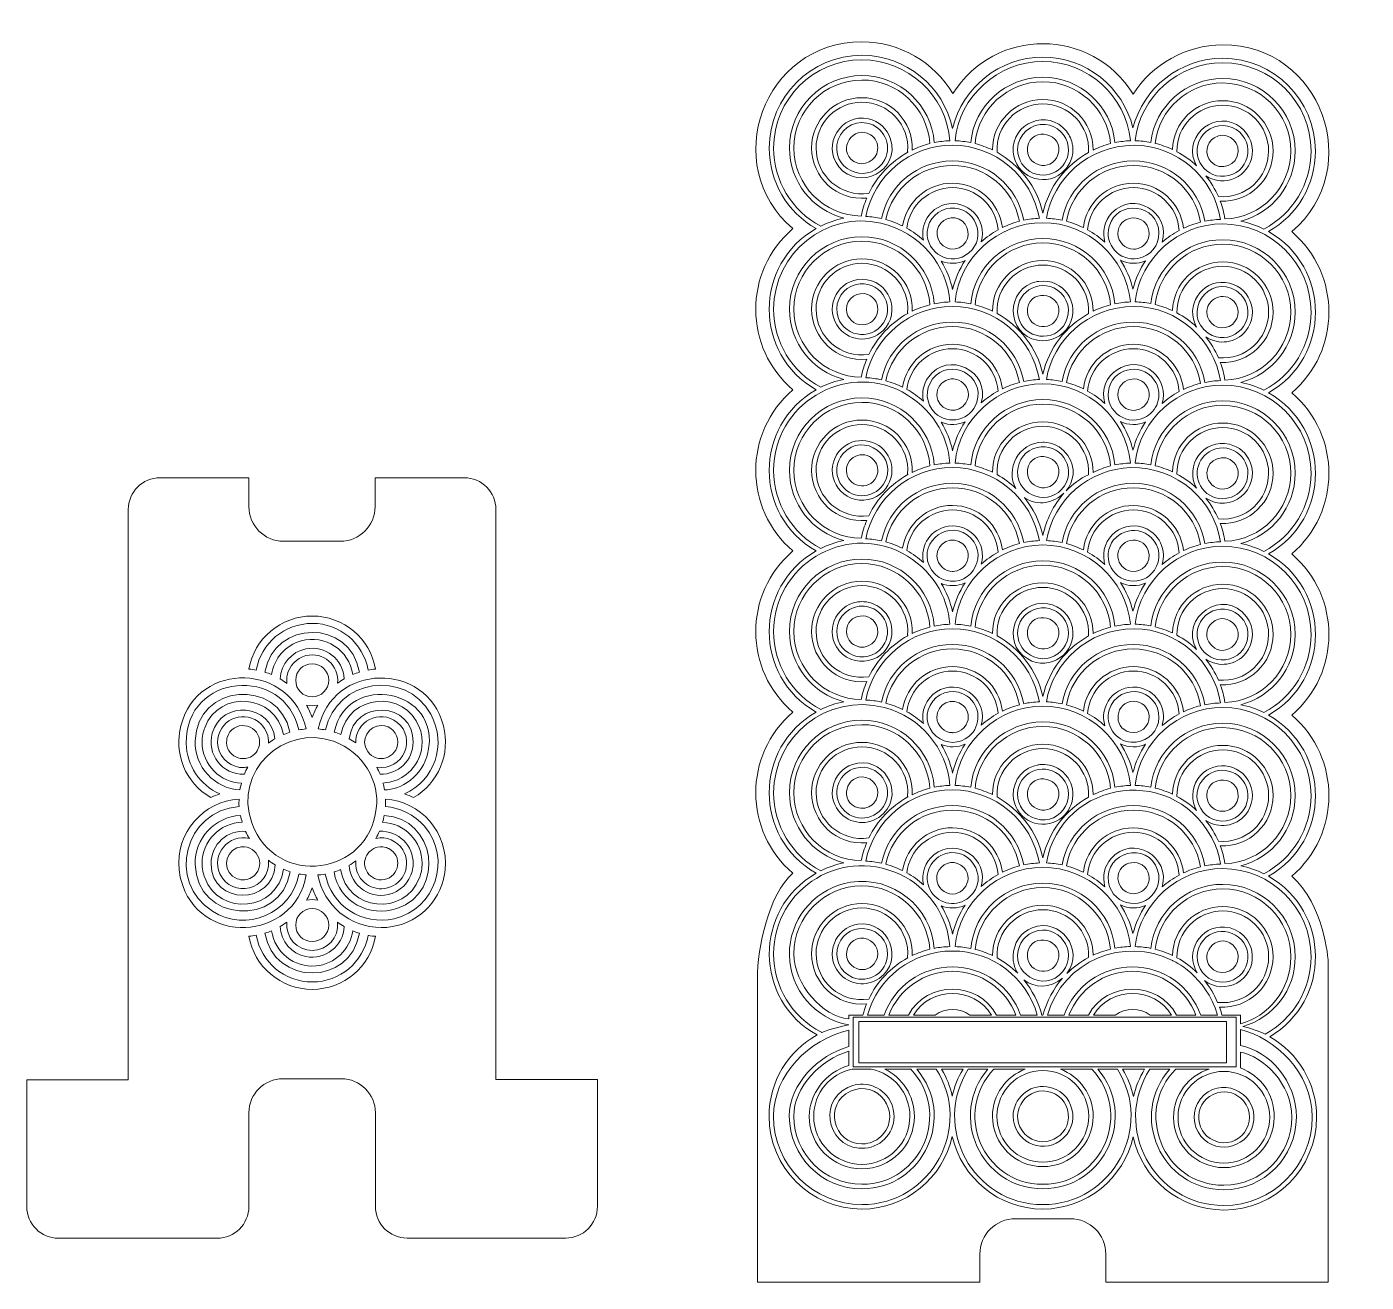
# Model space of a CAD drawing. Header units: inches. Extents: x 147 to 746, y 116 to 678.
import ezdxf

# ---------------------------------------------------------------- set-up
doc = ezdxf.new("R2010")
doc.units = ezdxf.units.IN
doc.header["$MEASUREMENT"] = 0
doc.layers.add('_U+0421_U+043B_U+043E_U+0439 1', color=7, linetype='Continuous')

# ---------------------------------------------------------------- blocks, each defined once
blk = doc.blocks.new('block 2')
at = {"layer": '_U+0421_U+043B_U+043E_U+0439 1', "color": 7, "lineweight": 9, "true_color": 0xffffff}
blk.add_lwpolyline([(516.67, 212.47), (516.67, 234.69), (687.84, 234.69), (687.84, 212.47), (516.67, 212.47)], dxfattribs=at)
at = {"layer": '_U+0421_U+043B_U+043E_U+0439 1', "color": 1, "lineweight": 9, "true_color": 0xff0000}
blk.add_lwpolyline([(519.23, 214.38), (519.23, 232.78), (683.63, 232.78), (683.63, 214.38), (519.23, 214.38)], dxfattribs=at)
for points, knots in [([(712.78, 514.04), (734.77, 532.81), (735.06, 567.01), (712.78, 586.14), (746.07, 614.55), (726, 669.68), (681.9, 669.68), (665.22, 669.68), (650.34, 660.89), (641.85, 647.6), (623.27, 677.62), (580.05, 677.77), (561.24, 647.91), (552.88, 661.77), (537.66, 671.02), (520.55, 671.02), (476.43, 671.02), (456.41, 615.86), (489.67, 587.47), (467.35, 568.31), (467.72, 534.11), (489.67, 515.38), (467.35, 496.21), (467.72, 462.02), (489.67, 443.28), (467.35, 424.12), (467.72, 389.92), (489.67, 371.19), (467.35, 352.03), (467.72, 317.83), (489.67, 299.09), (478.83, 289.79), (473.82, 266.02), (473.82, 251.87), (473.82, 251.87), (473.82, 116.17), (473.82, 116.17), (473.82, 116.17), (573.27, 116.17), (573.27, 116.17), (573.27, 116.17), (573.27, 128.71), (573.27, 128.71), (573.27, 137.46), (580.39, 144.58), (589.14, 144.58), (589.14, 144.58), (613.76, 144.58), (613.76, 144.58), (622.51, 144.58), (629.62, 137.46), (629.62, 128.71), (629.62, 128.71), (629.62, 116.17), (629.62, 116.17), (629.62, 116.17), (729.07, 116.17), (729.07, 116.17), (729.07, 124.46), (729.07, 256.33), (729.07, 260.12), (729.07, 260.12), (727.27, 285.32), (712.78, 297.76), (734.77, 316.53), (735.06, 350.73), (712.78, 369.85), (734.77, 388.62), (735.06, 422.83), (712.78, 441.95), (734.77, 460.72), (735.06, 494.92), (712.78, 514.04)], [0, 0, 0, 0, 1, 1, 1, 2, 2, 2, 3, 3, 3, 4, 4, 4, 5, 5, 5, 6, 6, 6, 7, 7, 7, 8, 8, 8, 9, 9, 9, 10, 10, 10, 11, 11, 11, 12, 12, 12, 13, 13, 13, 14, 14, 14, 15, 15, 15, 16, 16, 16, 17, 17, 17, 18, 18, 18, 19, 19, 19, 20, 20, 20, 21, 21, 21, 22, 22, 22, 23, 23, 23, 24, 24, 24, 24]), ([(524.34, 629.49), (526.54, 628.12), (527.93, 625.51), (527.58, 622.66), (526.99, 617.96), (521.53, 614.75), (516.97, 617.57), (508.98, 622.72), (516.8, 634.21), (524.34, 629.49)], [0, 0, 0, 0, 1, 1, 1, 2, 2, 2, 3, 3, 3, 3]), ([(594.63, 623.92), (596.28, 633.84), (611.47, 629.99), (608.15, 620.47), (605.32, 612.25), (593.24, 615.61), (594.63, 623.92)], [0, 0, 0, 0, 1, 1, 1, 2, 2, 2, 2]), ([(676.64, 617.49), (673.8, 620.61), (674.32, 625.8), (678.11, 628.15), (682.9, 631.15), (688.95, 627.49), (688.81, 622.03), (688.62, 615.76), (680.92, 612.79), (676.64, 617.49)], [0, 0, 0, 0, 1, 1, 1, 2, 2, 2, 3, 3, 3, 3]), ([(564, 591.7), (568.46, 589.66), (569.51, 583.5), (565.81, 580.14), (561.38, 576.11), (554.56, 579.13), (554.13, 584.74), (553.78, 590.22), (559.22, 593.89), (564, 591.7)], [0, 0, 0, 0, 1, 1, 1, 2, 2, 2, 3, 3, 3, 3]), ([(648.61, 587.67), (649.76, 584.36), (648.34, 581), (645.68, 579.35), (643.61, 578.08), (641.35, 578.29), (642.01, 578.29), (638.22, 578.3), (635.09, 581.42), (635.02, 585.19), (634.9, 593.25), (646.14, 594.93), (648.61, 587.67)], [0, 0, 0, 0, 1, 1, 1, 2, 2, 2, 3, 3, 3, 4, 4, 4, 4]), ([(523.18, 557.98), (530.36, 555.16), (528.3, 544.42), (520.64, 544.42), (517.03, 544.42), (513.76, 547.31), (513.64, 551.27), (513.51, 556.43), (518.82, 559.68), (523.18, 557.98)], [0, 0, 0, 0, 1, 1, 1, 2, 2, 2, 3, 3, 3, 3]), ([(594.63, 551.82), (596.28, 561.75), (611.47, 557.9), (608.15, 548.38), (605.32, 540.16), (593.24, 543.52), (594.63, 551.82)], [0, 0, 0, 0, 1, 1, 1, 2, 2, 2, 2]), ([(686.99, 554.83), (690.01, 551.51), (689.18, 545.78), (684.72, 543.73), (680.04, 541.59), (675.07, 545.06), (674.82, 549.74), (674.47, 556.18), (682.49, 559.77), (686.99, 554.83)], [0, 0, 0, 0, 1, 1, 1, 2, 2, 2, 3, 3, 3, 3]), ([(556.95, 518.87), (562.99, 523.42), (571.14, 516.14), (567.03, 509.51), (564.01, 504.61), (556.59, 505.34), (554.56, 510.73), (554.56, 510.73), (554.56, 510.73), (554.56, 510.73), (553.38, 513.84), (554.55, 517.09), (556.95, 518.87)], [0, 0, 0, 0, 1, 1, 1, 2, 2, 2, 3, 3, 3, 4, 4, 4, 4]), ([(648.27, 516.38), (652, 508.91), (641.67, 502.23), (636.47, 508.96), (635.59, 510.1), (635.05, 511.52), (635.02, 513.1), (634.91, 520.39), (644.86, 523.11), (648.27, 516.38)], [0, 0, 0, 0, 1, 1, 1, 2, 2, 2, 3, 3, 3, 3]), ([(526.56, 483.07), (527.93, 480.77), (527.91, 478.35), (526.96, 476.34), (523.8, 469.72), (513.86, 471.82), (513.64, 479.17), (513.47, 486.12), (522.68, 489.14), (526.56, 483.07)], [0, 0, 0, 0, 1, 1, 1, 2, 2, 2, 3, 3, 3, 3]), ([(594.63, 479.73), (596.28, 489.65), (611.47, 485.8), (608.15, 476.28), (605.32, 468.07), (593.24, 471.42), (594.63, 479.73)], [0, 0, 0, 0, 1, 1, 1, 2, 2, 2, 2]), ([(686.99, 482.73), (691.53, 477.75), (687.01, 469.8), (680.45, 471.13), (676.79, 471.86), (674.76, 475.32), (674.82, 478.17), (674.97, 484.48), (682.73, 487.41), (686.99, 482.73)], [0, 0, 0, 0, 1, 1, 1, 2, 2, 2, 3, 3, 3, 3]), ([(356.86, 206.83), (356.86, 206.83), (356.86, 461.83), (356.86, 461.83), (356.86, 469.63), (350.56, 476.03), (342.66, 476.03), (325.64, 476.03), (320, 476.03), (302.81, 476.03), (302.81, 476.03), (302.81, 463.14), (302.81, 463.14), (302.81, 454.58), (295.88, 447.64), (287.31, 447.64), (287.31, 447.64), (261.86, 447.64), (261.86, 447.64), (253.3, 447.64), (246.36, 454.58), (246.36, 463.14), (246.36, 463.14), (246.36, 476.03), (246.36, 476.03), (246.36, 476.03), (206.66, 476.03), (206.66, 476.03), (198.86, 476.03), (192.46, 469.73), (192.46, 461.83), (192.46, 461.83), (192.46, 206.73), (192.46, 206.73), (192.46, 206.73), (147.06, 206.73), (147.06, 206.73), (147.06, 206.73), (147.06, 150.03), (147.06, 150.03), (147.06, 142.23), (153.36, 135.83), (161.26, 135.83), (161.26, 135.83), (232.16, 135.83), (232.16, 135.83), (239.96, 135.83), (246.36, 142.13), (246.36, 150.03), (246.36, 150.03), (246.36, 191.95), (246.36, 191.95), (246.36, 200.39), (253.2, 207.23), (261.64, 207.23), (261.64, 207.23), (287.67, 207.23), (287.67, 207.23), (296.11, 207.23), (302.96, 200.39), (302.96, 191.95), (302.96, 191.95), (302.96, 150.13), (302.96, 150.13), (302.96, 142.33), (309.26, 135.93), (317.16, 135.93), (317.16, 135.93), (388.06, 135.93), (388.06, 135.93), (395.86, 135.93), (402.26, 142.23), (402.26, 150.13), (402.26, 150.13), (402.26, 206.83), (402.26, 206.83), (402.26, 206.83), (356.86, 206.83), (356.86, 206.83), (356.86, 206.83), (356.86, 206.83), (356.86, 206.83)], [0, 0, 0, 0, 1, 1, 1, 2, 2, 2, 3, 3, 3, 4, 4, 4, 5, 5, 5, 6, 6, 6, 7, 7, 7, 8, 8, 8, 9, 9, 9, 10, 10, 10, 11, 11, 11, 12, 12, 12, 13, 13, 13, 14, 14, 14, 15, 15, 15, 16, 16, 16, 17, 17, 17, 18, 18, 18, 19, 19, 19, 20, 20, 20, 21, 21, 21, 22, 22, 22, 23, 23, 23, 24, 24, 24, 25, 25, 25, 26, 26, 26, 27, 27, 27, 27]), ([(565.68, 446.42), (567.78, 444.6), (568.73, 441.52), (567.63, 438.61), (565.62, 433.49), (559.91, 434.1), (561.1, 434.1), (557.78, 434.11), (554.18, 436.89), (554.1, 441), (554, 446.95), (561.01, 450.47), (565.68, 446.42)], [0, 0, 0, 0, 1, 1, 1, 2, 2, 2, 3, 3, 3, 4, 4, 4, 4]), ([(648.63, 443.43), (650.36, 438.28), (645.84, 433.23), (640.69, 434.24), (637.65, 434.85), (635.28, 437.45), (635.05, 440.54), (634.38, 448.62), (645.88, 451.26), (648.63, 443.43)], [0, 0, 0, 0, 1, 1, 1, 2, 2, 2, 3, 3, 3, 3]), ([(274.7, 414.19), (288.81, 414.19), (300.63, 404.12), (303.02, 390.44), (301.9, 390.36), (300.81, 390.22), (299.73, 390.03), (299.73, 390.03), (299.73, 390.03), (299.73, 390.03), (299.73, 390.03), (299.73, 390.03), (299.73, 390.03), (297.55, 402.08), (287.14, 410.87), (274.7, 410.87), (262.24, 410.87), (251.84, 402.05), (249.68, 390.02), (248.6, 390.21), (247.5, 390.35), (246.39, 390.44), (248.77, 404.11), (260.59, 414.19), (274.7, 414.19)], [0, 0, 0, 0, 1, 1, 1, 2, 2, 2, 3, 3, 3, 4, 4, 4, 5, 5, 5, 6, 6, 6, 7, 7, 7, 8, 8, 8, 8]), ([(527.48, 408.72), (528.68, 403.01), (522.77, 398.42), (517.64, 400.93), (515.38, 402.01), (513.72, 404.36), (513.64, 407.08), (513.42, 415.55), (525.71, 416.94), (527.48, 408.72)], [0, 0, 0, 0, 1, 1, 1, 2, 2, 2, 3, 3, 3, 3]), ([(594.63, 407.64), (596.28, 417.56), (611.47, 413.71), (608.15, 404.19), (605.32, 395.97), (593.24, 399.33), (594.63, 407.64)], [0, 0, 0, 0, 1, 1, 1, 2, 2, 2, 2]), ([(686.02, 400.32), (678.85, 394.93), (670.48, 405.38), (677.24, 411.21), (684.3, 417.34), (693.64, 406.46), (686.02, 400.32)], [0, 0, 0, 0, 1, 1, 1, 2, 2, 2, 2]), ([(256.55, 387.98), (256.55, 387.98), (256.55, 387.98), (256.55, 387.98), (256.55, 387.98), (256.55, 387.98), (256.55, 387.98), (255.59, 388.38), (254.59, 388.75), (253.58, 389.06), (257.56, 412.64), (291.76, 412.95), (295.82, 389.09), (294.81, 388.77), (293.82, 388.42), (292.85, 388.01), (291.3, 398.89), (280.46, 406.14), (269.7, 403.08), (262.81, 401.12), (257.57, 395.22), (256.55, 387.98)], [0, 0, 0, 0, 1, 1, 1, 2, 2, 2, 3, 3, 3, 4, 4, 4, 5, 5, 5, 6, 6, 6, 7, 7, 7, 7]), ([(263.4, 384.07), (262.43, 384.79), (261.43, 385.45), (260.39, 386.06), (260.68, 392.72), (265.53, 398.23), (271.89, 399.5), (280.5, 401.22), (288.6, 394.85), (289.02, 386.11), (289.02, 386.11), (289.01, 386.11), (289.01, 386.11), (289.01, 386.11), (289.01, 386.11), (289.01, 386.11), (287.98, 385.51), (286.98, 384.85), (286.02, 384.14), (286.02, 384.14), (286.02, 384.14), (286.02, 384.14), (286.92, 392.03), (279.63, 398.42), (271.9, 396.46), (267.66, 395.38), (264.44, 391.96), (263.56, 387.79), (263.31, 386.6), (263.24, 385.36), (263.4, 384.07)], [0, 0, 0, 0, 1, 1, 1, 2, 2, 2, 3, 3, 3, 4, 4, 4, 5, 5, 5, 6, 6, 6, 7, 7, 7, 8, 8, 8, 9, 9, 9, 10, 10, 10, 10]), ([(215.97, 365.07), (215.97, 365.07), (215.96, 365.07), (215.96, 365.07), (223.62, 394.71), (265.9, 393.05), (271.94, 363.66), (270.76, 363.56), (269.67, 363.41), (268.65, 363.22), (268.65, 363.22), (268.65, 363.22), (268.65, 363.22), (268.65, 363.22), (268.65, 363.22), (268.65, 363.22), (262.39, 392.34), (217.91, 388.89), (218.33, 357.19), (218.53, 347.41), (224.35, 338.64), (233.32, 334.6), (232, 334.16), (230.62, 333.6), (229.32, 332.96), (217.9, 339.58), (212.75, 352.86), (215.97, 365.07)], [0, 0, 0, 0, 1, 1, 1, 2, 2, 2, 3, 3, 3, 4, 4, 4, 5, 5, 5, 6, 6, 6, 7, 7, 7, 8, 8, 8, 9, 9, 9, 9]), ([(274.7, 392.82), (278.78, 392.82), (282.1, 389.51), (282.1, 385.43), (282.1, 381.35), (278.78, 378.04), (274.7, 378.04), (270.62, 378.04), (267.31, 381.35), (267.31, 385.43), (267.31, 389.51), (270.63, 392.82), (274.7, 392.82)], [0, 0, 0, 0, 1, 1, 1, 2, 2, 2, 3, 3, 3, 4, 4, 4, 4]), ([(333.36, 365.08), (333.36, 365.08), (333.35, 365.07), (333.35, 365.07), (336.67, 352.48), (331.09, 339.4), (320, 332.96), (318.67, 333.61), (317.39, 334.13), (316, 334.6), (316, 334.6), (316, 334.6), (316, 334.6), (316, 334.6), (316, 334.6), (316, 334.6), (329.22, 340.55), (335.2, 356.52), (327.72, 370.26), (316.26, 390.76), (285.56, 385.88), (280.68, 363.24), (280.68, 363.24), (280.68, 363.24), (280.68, 363.24), (280.68, 363.24), (280.68, 363.24), (280.68, 363.24), (279.6, 363.44), (278.49, 363.58), (277.38, 363.67), (283.5, 393.41), (325.83, 394.23), (333.36, 365.08)], [0, 0, 0, 0, 1, 1, 1, 2, 2, 2, 3, 3, 3, 4, 4, 4, 5, 5, 5, 6, 6, 6, 7, 7, 7, 8, 8, 8, 9, 9, 9, 10, 10, 10, 11, 11, 11, 11]), ([(307.02, 336.39), (306.85, 337.39), (306.54, 338.81), (306.36, 339.48), (307.36, 339.68), (313.51, 339.56), (318.8, 345.13), (321.96, 348.43), (323.85, 352.99), (323.86, 357.79), (323.87, 357.79), (323.87, 357.79), (323.88, 357.79), (323.88, 359.77), (323.45, 362.25), (322.72, 364.22), (322.72, 364.22), (322.7, 364.21), (322.7, 364.21), (316.15, 381.64), (290.92, 379.24), (287.52, 361.19), (287.52, 361.19), (287.52, 361.19), (287.52, 361.19), (287.52, 361.19), (287.52, 361.19), (287.52, 361.19), (286.58, 361.59), (285.3, 362.04), (284.57, 362.27), (290.36, 389.57), (332.73, 381.62), (326.48, 353.14), (324.19, 342.51), (314.24, 336.39), (307.02, 336.39), (307.02, 336.39), (307.02, 336.39), (307.02, 336.39), (307.02, 336.39), (307.02, 336.39), (307.02, 336.39)], [0, 0, 0, 0, 1, 1, 1, 2, 2, 2, 3, 3, 3, 4, 4, 4, 5, 5, 5, 6, 6, 6, 7, 7, 7, 8, 8, 8, 9, 9, 9, 10, 10, 10, 11, 11, 11, 12, 12, 12, 13, 13, 13, 14, 14, 14, 14]), ([(264.76, 362.25), (263.77, 361.94), (262.44, 361.43), (261.81, 361.16), (261.81, 361.16), (261.81, 361.16), (261.81, 361.16), (261.81, 361.16), (261.81, 361.16), (261.81, 361.16), (258.43, 379.27), (233.16, 381.63), (226.63, 364.21), (226.63, 364.21), (226.61, 364.22), (226.61, 364.22), (226.03, 362.68), (225.44, 360.13), (225.44, 357.79), (225.44, 357.79), (225.45, 357.79), (225.45, 357.79), (225.45, 347.6), (233.94, 339.47), (243.05, 339.47), (242.78, 338.46), (242.56, 337.43), (242.39, 336.39), (242.39, 336.39), (242.39, 336.39), (242.39, 336.39), (242.39, 336.39), (242.39, 336.39), (242.39, 336.39), (231.02, 337.11), (222.02, 346.73), (222.36, 358.29), (223.01, 383.82), (259.62, 386.86), (264.76, 362.25)], [0, 0, 0, 0, 1, 1, 1, 2, 2, 2, 3, 3, 3, 4, 4, 4, 5, 5, 5, 6, 6, 6, 7, 7, 7, 8, 8, 8, 9, 9, 9, 10, 10, 10, 11, 11, 11, 12, 12, 12, 13, 13, 13, 13]), ([(565.95, 374.08), (568.16, 371.91), (568.84, 368.47), (567.15, 365.53), (564.86, 361.52), (560.1, 362.01), (561.1, 362.01), (557.36, 362.01), (554.17, 365.08), (554.1, 368.91), (553.99, 374.68), (560.88, 378.63), (565.95, 374.08)], [0, 0, 0, 0, 1, 1, 1, 2, 2, 2, 3, 3, 3, 4, 4, 4, 4]), ([(232.54, 359.51), (231.7, 353.81), (235.14, 348.68), (240.21, 346.98), (243.26, 345.97), (244.85, 346.59), (245.85, 346.59), (245.31, 345.59), (244.82, 344.55), (244.38, 343.47), (234.46, 343.07), (227.39, 352.52), (230, 361.71), (234.33, 376.96), (256.45, 374.85), (258.06, 359.27), (257.39, 358.88), (256.06, 358.02), (255.17, 357.36), (255.29, 360.3), (254.25, 363.39), (251.82, 365.86), (244.97, 372.36), (233.96, 368.64), (232.54, 359.51)], [0, 0, 0, 0, 1, 1, 1, 2, 2, 2, 3, 3, 3, 4, 4, 4, 5, 5, 5, 6, 6, 6, 7, 7, 7, 8, 8, 8, 8]), ([(277.22, 374.33), (276.21, 372.58), (275.35, 370.73), (274.66, 368.8), (273.97, 370.74), (273.11, 372.6), (272.08, 374.35), (273.82, 373.94), (275.53, 373.94), (277.22, 374.33)], [0, 0, 0, 0, 1, 1, 1, 2, 2, 2, 3, 3, 3, 3]), ([(305.03, 343.46), (304.59, 344.54), (304.08, 345.61), (303.56, 346.58), (315.38, 344.65), (321.61, 359.57), (312.73, 366.61), (304.84, 372.87), (293.81, 366.85), (294.16, 357.42), (293.23, 358.1), (292.27, 358.73), (291.27, 359.31), (291.27, 359.31), (291.27, 359.31), (291.27, 359.31), (291.27, 359.31), (291.27, 359.31), (291.27, 359.31), (293.17, 377.1), (320, 376.09), (319.85, 357.69), (319.79, 349.69), (313.19, 343.18), (305.03, 343.46)], [0, 0, 0, 0, 1, 1, 1, 2, 2, 2, 3, 3, 3, 4, 4, 4, 5, 5, 5, 6, 6, 6, 7, 7, 7, 8, 8, 8, 8]), ([(640.38, 362.22), (632.32, 364.15), (633.88, 376.09), (642.03, 376.07), (645.67, 376.06), (648.93, 373.09), (649.01, 369.17), (649.08, 364.67), (644.94, 361.17), (640.38, 362.22)], [0, 0, 0, 0, 1, 1, 1, 2, 2, 2, 3, 3, 3, 3]), ([(249.03, 352.58), (244.18, 347.57), (235.53, 351.76), (236.45, 358.67), (236.47, 358.8), (236.61, 359.71), (236.68, 359.81), (238.96, 367.78), (250.54, 366.51), (251.15, 358.32), (251.3, 356.24), (250.6, 354.2), (249.03, 352.58)], [0, 0, 0, 0, 1, 1, 1, 2, 2, 2, 3, 3, 3, 4, 4, 4, 4]), ([(247.7, 321.65), (239.44, 344.89), (261.92, 365.91), (284.2, 358.18), (297.59, 353.51), (305.06, 339.87), (303.31, 328.04), (300.27, 298.14), (258.49, 292.06), (247.7, 321.65)], [0, 0, 0, 0, 1, 1, 1, 2, 2, 2, 3, 3, 3, 3]), ([(299.51, 353.52), (295.78, 358.79), (299.98, 365.35), (305.72, 365.17), (309.9, 365.17), (312.91, 361.65), (312.92, 357.8), (312.95, 350.54), (303.55, 347.72), (299.51, 353.52)], [0, 0, 0, 0, 1, 1, 1, 2, 2, 2, 3, 3, 3, 3]), ([(525.82, 330.45), (524.06, 328.52), (521.54, 327.82), (519.15, 328.31), (509.77, 330.78), (513.46, 344.11), (522.28, 341.98), (527.4, 340.74), (529.4, 334.39), (525.82, 330.45)], [0, 0, 0, 0, 1, 1, 1, 2, 2, 2, 3, 3, 3, 3]), ([(594.63, 335.54), (596.28, 345.47), (611.47, 341.62), (608.15, 332.09), (605.32, 323.88), (593.24, 327.24), (594.63, 335.54)], [0, 0, 0, 0, 1, 1, 1, 2, 2, 2, 2]), ([(687.94, 330.45), (683.84, 323.58), (674.11, 327.32), (674.86, 334.56), (675.62, 343.18), (689.04, 342.82), (688.81, 333.65), (688.78, 332.53), (688.51, 331.49), (687.94, 330.45)], [0, 0, 0, 0, 1, 1, 1, 2, 2, 2, 3, 3, 3, 3]), ([(215.96, 296.29), (215.96, 296.29), (215.97, 296.29), (215.97, 296.29), (215.61, 297.65), (215.33, 299.17), (215.18, 300.64), (215.18, 300.64), (215.17, 300.64), (215.17, 300.64), (215.17, 300.64), (215.17, 300.64), (215.17, 300.64), (215.17, 300.64), (215.17, 300.64), (215.17, 300.64), (213.58, 317.39), (226.04, 331.3), (241.99, 332.28), (241.99, 331.28), (241.9, 330.61), (242, 328.96), (242, 328.96), (242, 328.96), (242, 328.96), (242, 328.96), (242, 328.96), (242, 328.96), (217.65, 327.27), (209.43, 295.28), (230.09, 282.11), (245.15, 272.53), (265.42, 280.98), (268.78, 298.77), (269.79, 298.59), (271.23, 298.41), (272.06, 298.34), (266.6, 268.34), (223.68, 266.41), (215.96, 296.29)], [0, 0, 0, 0, 1, 1, 1, 2, 2, 2, 3, 3, 3, 4, 4, 4, 5, 5, 5, 6, 6, 6, 7, 7, 7, 8, 8, 8, 9, 9, 9, 10, 10, 10, 11, 11, 11, 12, 12, 12, 13, 13, 13, 13]), ([(334.15, 300.64), (334.15, 300.64), (334.15, 300.64), (334.15, 300.64), (334.15, 300.64), (334.15, 300.64), (334.15, 300.64), (334.15, 300.64), (334.14, 300.64), (334.14, 300.64), (334, 299.19), (333.73, 297.71), (333.35, 296.29), (333.35, 296.29), (333.36, 296.29), (333.36, 296.29), (330.13, 283.78), (318.85, 274.82), (305.53, 274.82), (291.53, 274.82), (279.74, 284.75), (277.26, 298.34), (279.12, 298.48), (280.55, 298.75), (280.55, 298.75), (283.23, 284.59), (297.09, 275.54), (311.3, 278.8), (329.78, 283.03), (337.33, 305.63), (324.88, 320.14), (320.35, 325.41), (313.97, 328.47), (307.43, 328.96), (307.5, 330.13), (307.49, 331.31), (307.45, 332.27), (307.45, 332.27), (307.45, 332.27), (307.45, 332.27), (307.45, 332.27), (307.45, 332.28), (307.45, 332.28), (323.05, 331.26), (335.77, 317.63), (334.15, 300.64)], [0, 0, 0, 0, 1, 1, 1, 2, 2, 2, 3, 3, 3, 4, 4, 4, 5, 5, 5, 6, 6, 6, 7, 7, 7, 8, 8, 8, 9, 9, 9, 10, 10, 10, 11, 11, 11, 12, 12, 12, 13, 13, 13, 14, 14, 14, 15, 15, 15, 15]), ([(242.6, 324.98), (242.82, 323.93), (243.09, 322.91), (243.4, 321.91), (233.31, 321.68), (225.45, 313.43), (225.45, 303.57), (225.45, 303.57), (225.44, 303.57), (225.44, 303.57), (225.44, 301.26), (226.02, 298.71), (226.61, 297.14), (226.61, 297.14), (226.62, 297.15), (226.62, 297.15), (233.25, 279.5), (259.14, 282.17), (261.91, 300.88), (262.64, 300.56), (263.88, 300.08), (264.88, 299.76), (260.4, 274.53), (223.04, 277.22), (222.36, 303.08), (222.03, 314.66), (231.07, 324.35), (242.6, 324.98)], [0, 0, 0, 0, 1, 1, 1, 2, 2, 2, 3, 3, 3, 4, 4, 4, 5, 5, 5, 6, 6, 6, 7, 7, 7, 8, 8, 8, 9, 9, 9, 9]), ([(287.42, 300.78), (287.42, 300.78), (287.42, 300.78), (287.42, 300.78), (290.3, 282.23), (316.07, 279.48), (322.7, 297.15), (322.7, 297.15), (322.72, 297.14), (322.72, 297.14), (323.41, 299), (323.88, 301.49), (323.88, 303.57), (323.88, 303.57), (323.86, 303.57), (323.86, 303.57), (323.85, 313.46), (316.04, 321.54), (306.2, 321.9), (306.48, 322.9), (306.77, 324.22), (306.91, 324.97), (329.99, 323.76), (334.61, 290.97), (312.62, 283.32), (300.33, 279.27), (286.91, 286.03), (284.45, 299.7), (285.44, 300), (286.61, 300.44), (287.42, 300.78)], [0, 0, 0, 0, 1, 1, 1, 2, 2, 2, 3, 3, 3, 4, 4, 4, 5, 5, 5, 6, 6, 6, 7, 7, 7, 8, 8, 8, 9, 9, 9, 10, 10, 10, 10]), ([(246.6, 314.6), (237.31, 316.93), (229.49, 307.49), (233.43, 298.87), (238.56, 287.51), (256.22, 291.47), (255.1, 304.91), (255.1, 304.91), (255.1, 304.91), (255.1, 304.91), (255.1, 304.91), (255.1, 304.91), (255.1, 304.91), (255.91, 304.28), (257.35, 303.3), (258.1, 302.85), (257.19, 284.78), (229.88, 284.64), (229.46, 303.2), (229.46, 312.48), (236.95, 318.49), (244.93, 317.85), (245.41, 316.79), (246.22, 315.25), (246.6, 314.6), (246.6, 314.6), (246.6, 314.6), (246.6, 314.6), (246.59, 314.6), (246.59, 314.6), (246.6, 314.6)], [0, 0, 0, 0, 1, 1, 1, 2, 2, 2, 3, 3, 3, 4, 4, 4, 5, 5, 5, 6, 6, 6, 7, 7, 7, 8, 8, 8, 9, 9, 9, 10, 10, 10, 10]), ([(319.75, 301.76), (319.22, 296.97), (315.81, 292.06), (310.43, 290.1), (301.37, 286.79), (291.83, 293.22), (291.23, 302.67), (291.97, 303.1), (293.51, 304.11), (294.19, 304.61), (294.19, 304.61), (294.19, 304.61), (294.19, 304.61), (294.19, 304.61), (294.19, 304.61), (294.19, 304.6), (294.19, 303.6), (294.07, 303.92), (294.19, 302.59), (294.79, 295.7), (301.47, 290.74), (308.42, 292.56), (315.75, 294.5), (319.29, 303.04), (315.18, 309.61), (312.7, 313.61), (307.86, 315.71), (303.19, 314.72), (303.77, 315.74), (304.29, 316.8), (304.76, 317.88), (313.41, 318.34), (320.05, 311.29), (319.86, 303.26), (319.83, 302.26), (319.75, 301.75), (319.75, 301.76)], [0, 0, 0, 0, 1, 1, 1, 2, 2, 2, 3, 3, 3, 4, 4, 4, 5, 5, 5, 6, 6, 6, 7, 7, 7, 8, 8, 8, 9, 9, 9, 10, 10, 10, 11, 11, 11, 12, 12, 12, 12]), ([(247.48, 297.17), (245.54, 296.06), (243.35, 295.84), (241.17, 296.67), (234.9, 299.06), (234.79, 307.95), (241.06, 310.44), (241.06, 310.44), (241.06, 310.44), (241.06, 310.44), (241.79, 310.8), (243.34, 310.97), (243.01, 310.92), (250.5, 311.89), (254.69, 301.35), (247.48, 297.17)], [0, 0, 0, 0, 1, 1, 1, 2, 2, 2, 3, 3, 3, 4, 4, 4, 5, 5, 5, 5]), ([(299.13, 307.26), (300.01, 308.58), (300.27, 308.76), (300.27, 308.76), (301.67, 310.16), (303.19, 310.58), (303.19, 310.58), (303.91, 310.94), (305.89, 311.16), (307.58, 310.67), (307.77, 310.62), (308.84, 310.24), (308.95, 310.12), (315.14, 307.03), (313.95, 297.59), (306.84, 296.3), (300.42, 295.14), (296.07, 302.15), (299.13, 307.26)], [0, 0, 0, 0, 1, 1, 1, 2, 2, 2, 3, 3, 3, 4, 4, 4, 5, 5, 5, 6, 6, 6, 6]), ([(645.56, 290.91), (640.95, 288.21), (635.3, 291.41), (635.03, 296.63), (634.61, 305.1), (647.14, 306.89), (648.9, 298.21), (649.4, 295.33), (648.16, 292.46), (645.56, 290.91)], [0, 0, 0, 0, 1, 1, 1, 2, 2, 2, 3, 3, 3, 3]), ([(555.05, 300.64), (557.44, 304.43), (562.76, 305.12), (566.11, 301.66), (571.56, 295.62), (564.15, 286.65), (557.27, 290.96), (554.17, 292.88), (552.9, 297.23), (555.05, 300.64)], [0, 0, 0, 0, 1, 1, 1, 2, 2, 2, 3, 3, 3, 3]), ([(272.08, 287.01), (273.11, 288.76), (273.97, 290.62), (274.66, 292.57), (275.35, 290.63), (276.21, 288.78), (277.22, 287.04), (275.53, 287.42), (273.82, 287.42), (272.08, 287.01)], [0, 0, 0, 0, 1, 1, 1, 2, 2, 2, 3, 3, 3, 3]), ([(274.7, 268.54), (270.63, 268.54), (267.31, 271.85), (267.31, 275.93), (267.31, 280.01), (270.62, 283.33), (274.7, 283.33), (278.78, 283.33), (282.1, 280.01), (282.1, 275.93), (282.1, 271.85), (278.78, 268.54), (274.7, 268.54)], [0, 0, 0, 0, 1, 1, 1, 2, 2, 2, 3, 3, 3, 4, 4, 4, 4]), ([(286.02, 277.22), (286.02, 277.22), (286.02, 277.22), (286.02, 277.22), (286.98, 276.51), (287.98, 275.86), (289.02, 275.26), (289.02, 275.26), (289.02, 275.26), (289.02, 275.26), (289.02, 275.26), (289.02, 275.26), (289.02, 275.26), (288.61, 266.54), (280.52, 260.14), (271.89, 261.86), (265.53, 263.13), (260.68, 268.64), (260.39, 275.3), (261.43, 275.91), (262.44, 276.57), (263.4, 277.29), (262.58, 270.42), (268, 264.54), (274.7, 264.54), (281.39, 264.54), (286.8, 270.4), (286.02, 277.22)], [0, 0, 0, 0, 1, 1, 1, 2, 2, 2, 3, 3, 3, 4, 4, 4, 5, 5, 5, 6, 6, 6, 7, 7, 7, 8, 8, 8, 9, 9, 9, 9]), ([(274.7, 247.18), (260.59, 247.18), (248.77, 257.25), (246.39, 270.93), (247.5, 271.01), (248.6, 271.15), (249.68, 271.35), (251.84, 259.31), (262.24, 250.49), (274.7, 250.49), (287.15, 250.49), (297.55, 259.3), (299.73, 271.33), (299.73, 271.33), (301.15, 271.06), (303.02, 270.92), (300.63, 257.25), (288.81, 247.18), (274.7, 247.18)], [0, 0, 0, 0, 1, 1, 1, 2, 2, 2, 3, 3, 3, 4, 4, 4, 5, 5, 5, 6, 6, 6, 6]), ([(292.85, 273.35), (293.68, 273.01), (294.82, 272.58), (295.82, 272.28), (291.77, 248.42), (257.56, 248.72), (253.58, 272.3), (254.59, 272.62), (255.59, 272.98), (256.55, 273.39), (256.55, 273.39), (256.55, 273.39), (256.55, 273.39), (257.9, 263.8), (266.56, 256.75), (276.42, 257.67), (284.87, 258.45), (291.66, 265.01), (292.85, 273.35)], [0, 0, 0, 0, 1, 1, 1, 2, 2, 2, 3, 3, 3, 4, 4, 4, 5, 5, 5, 6, 6, 6, 6]), ([(514.72, 266.8), (517.11, 270.6), (522.42, 271.29), (525.78, 267.83), (531.22, 261.78), (523.82, 252.82), (516.93, 257.12), (513.84, 259.05), (512.57, 263.4), (514.72, 266.8)], [0, 0, 0, 0, 1, 1, 1, 2, 2, 2, 3, 3, 3, 3]), ([(594.63, 263.45), (596.28, 273.37), (611.47, 269.52), (608.15, 260), (605.32, 251.78), (593.24, 255.14), (594.63, 263.45)], [0, 0, 0, 0, 1, 1, 1, 2, 2, 2, 2]), ([(677.83, 255.98), (669.83, 261.62), (679.19, 273.56), (686.51, 266.93), (688.03, 265.56), (688.85, 263.58), (688.81, 261.63), (688.72, 256.05), (682.42, 252.77), (677.83, 255.98)], [0, 0, 0, 0, 1, 1, 1, 2, 2, 2, 3, 3, 3, 3])]:
    blk.add_open_spline(points, degree=3, knots=knots, dxfattribs=at)
at = {"layer": '_U+0421_U+043B_U+043E_U+0439 1', "color": 7, "lineweight": 9, "true_color": 0xffffff}
for points, knots in [([(702.93, 226), (730.31, 242.14), (730.21, 281.91), (702.39, 297.78), (730.33, 313.66), (730.39, 353.9), (702.39, 369.88), (730.33, 385.76), (730.39, 425.99), (702.39, 441.97), (730.33, 457.86), (730.38, 498.09), (702.39, 514.06), (730.33, 529.94), (730.39, 570.18), (702.39, 586.16), (715.37, 593.54), (723.38, 607.19), (723.38, 622.2), (723.38, 645.08), (704.77, 663.68), (681.9, 663.68), (662.82, 663.68), (646.39, 650.49), (641.75, 632.57), (637.3, 650.78), (620.75, 664.24), (601.45, 664.24), (582.09, 664.24), (565.45, 650.64), (561.09, 632.31), (557.02, 651.04), (540.19, 665.02), (520.55, 665.02), (497.68, 665.02), (479.07, 646.41), (479.07, 623.54), (479.07, 608.52), (487.08, 594.87), (500.06, 587.49), (472.09, 571.53), (472.1, 531.3), (500.06, 515.4), (472.04, 499.4), (472.16, 459.17), (500.06, 443.3), (472.04, 427.31), (472.16, 387.08), (500.06, 371.21), (472.1, 355.25), (472.1, 315.01), (500.06, 299.11), (471.88, 283.03), (472.17, 242.43), (500.51, 226.77), (487.53, 219.67), (479.01, 205.94), (479.01, 190.39), (479.01, 167.51), (497.62, 148.91), (520.49, 148.91), (540.26, 148.91), (556.84, 162.82), (560.97, 181.36), (565.1, 162.82), (581.68, 148.91), (601.45, 148.91), (621.15, 148.91), (637.67, 162.71), (641.88, 181.15), (645.93, 162.5), (662.56, 148.48), (682.41, 148.48), (705.28, 148.48), (723.89, 167.09), (723.89, 189.96), (723.89, 205.31), (715.48, 218.83), (702.93, 226)], [0, 0, 0, 0, 1, 1, 1, 2, 2, 2, 3, 3, 3, 4, 4, 4, 5, 5, 5, 6, 6, 6, 7, 7, 7, 8, 8, 8, 9, 9, 9, 10, 10, 10, 11, 11, 11, 12, 12, 12, 13, 13, 13, 14, 14, 14, 15, 15, 15, 16, 16, 16, 17, 17, 17, 18, 18, 18, 19, 19, 19, 20, 20, 20, 21, 21, 21, 22, 22, 22, 23, 23, 23, 24, 24, 24, 25, 25, 25, 26, 26, 26, 26]), ([(481.07, 623.54), (481.07, 645.31), (498.78, 663.02), (520.55, 663.02), (540.99, 663.02), (558.25, 647.11), (559.9, 626.77), (557.51, 626.71), (555.16, 626.44), (552.88, 625.97), (551.63, 642.8), (537.45, 655.96), (520.55, 655.96), (502.67, 655.96), (488.13, 641.42), (488.13, 623.54), (488.13, 608.44), (498.5, 595.72), (512.49, 592.13), (508.85, 591.41), (505.38, 590.21), (502.15, 588.61), (489.14, 595.47), (481.07, 608.82), (481.07, 623.54)], [0, 0, 0, 0, 1, 1, 1, 2, 2, 2, 3, 3, 3, 4, 4, 4, 5, 5, 5, 6, 6, 6, 7, 7, 7, 8, 8, 8, 8]), ([(601.45, 662.24), (621.59, 662.24), (638.59, 646.83), (640.7, 626.95), (640.69, 626.89), (640.69, 626.83), (640.68, 626.77), (638.31, 626.7), (635.98, 626.42), (633.7, 625.96), (632.09, 642.43), (618.14, 655.18), (601.45, 655.18), (584.81, 655.18), (570.81, 642.42), (569.19, 625.97), (566.91, 626.43), (564.57, 626.71), (562.18, 626.77), (564.21, 646.73), (581.28, 662.24), (601.45, 662.24)], [0, 0, 0, 0, 1, 1, 1, 2, 2, 2, 3, 3, 3, 4, 4, 4, 5, 5, 5, 6, 6, 6, 7, 7, 7, 7]), ([(681.9, 661.69), (703.67, 661.69), (721.38, 643.98), (721.38, 622.21), (721.38, 607.49), (713.31, 594.14), (700.3, 587.28), (697.07, 588.88), (693.6, 590.08), (689.96, 590.8), (703.95, 594.39), (714.32, 607.11), (714.32, 622.21), (714.32, 640.08), (699.78, 654.63), (681.9, 654.63), (665.48, 654.63), (651.62, 642.19), (649.71, 626.05), (647.43, 626.49), (645.1, 626.74), (642.72, 626.78), (642.72, 626.84), (642.71, 626.89), (642.71, 626.94), (645.06, 646.55), (661.97, 661.69), (681.9, 661.69)], [0, 0, 0, 0, 1, 1, 1, 2, 2, 2, 3, 3, 3, 4, 4, 4, 5, 5, 5, 6, 6, 6, 7, 7, 7, 8, 8, 8, 9, 9, 9, 9]), ([(520.55, 646.05), (508.14, 646.05), (498.04, 635.95), (498.04, 623.54), (498.04, 610.46), (509.28, 599.88), (522.68, 601.14), (521.62, 598.59), (520.8, 595.91), (520.27, 593.12), (503.63, 593.28), (490.13, 606.86), (490.13, 623.54), (490.13, 640.31), (503.78, 653.96), (520.55, 653.96), (536.44, 653.96), (549.77, 641.56), (550.9, 625.73), (550.9, 625.66), (550.93, 625.6), (550.95, 625.54), (548.2, 624.84), (545.55, 623.87), (543.03, 622.65), (543.54, 635.63), (533.11, 646.05), (520.55, 646.05)], [0, 0, 0, 0, 1, 1, 1, 2, 2, 2, 3, 3, 3, 4, 4, 4, 5, 5, 5, 6, 6, 6, 7, 7, 7, 8, 8, 8, 9, 9, 9, 9]), ([(578.94, 622.67), (576.47, 623.87), (573.86, 624.82), (571.16, 625.51), (572.56, 641.07), (585.75, 653.18), (601.45, 653.18), (617.2, 653.18), (630.34, 641.08), (631.74, 625.5), (629.04, 624.81), (626.43, 623.85), (623.96, 622.65), (623.96, 635.48), (613.6, 645.27), (601.45, 645.27), (588.89, 645.27), (578.83, 634.95), (578.94, 622.67)], [0, 0, 0, 0, 1, 1, 1, 2, 2, 2, 3, 3, 3, 4, 4, 4, 5, 5, 5, 6, 6, 6, 6]), ([(704.41, 622.2), (704.41, 634.62), (694.32, 644.72), (681.9, 644.72), (669.71, 644.72), (659.77, 634.98), (659.41, 622.88), (656.94, 624.04), (654.35, 624.96), (651.67, 625.62), (653.38, 640.86), (666.42, 652.63), (681.9, 652.63), (698.68, 652.63), (712.32, 638.98), (712.32, 622.2), (712.32, 605.77), (699.21, 592.34), (682.9, 591.81), (682.47, 594.55), (681.76, 597.2), (680.81, 599.73), (693.82, 599.11), (704.41, 609.51), (704.41, 622.2)], [0, 0, 0, 0, 1, 1, 1, 2, 2, 2, 3, 3, 3, 4, 4, 4, 5, 5, 5, 6, 6, 6, 7, 7, 7, 8, 8, 8, 8]), ([(541.04, 621.61), (533.55, 617.45), (527.41, 611.05), (523.64, 603.26), (511.09, 601.37), (500.04, 611.13), (500.04, 623.54), (500.04, 634.85), (509.24, 644.05), (520.55, 644.05), (532.41, 644.05), (541.93, 633.94), (541, 621.93), (540.99, 621.82), (541.01, 621.71), (541.04, 621.61)], [0, 0, 0, 0, 1, 1, 1, 2, 2, 2, 3, 3, 3, 4, 4, 4, 5, 5, 5, 5]), ([(601.45, 643.27), (613.08, 643.27), (622.6, 633.5), (621.92, 621.58), (611.78, 615.95), (604.12, 606.18), (601.47, 594.46), (598.82, 606.2), (591.14, 615.98), (580.98, 621.61), (580.32, 633.55), (589.85, 643.27), (601.45, 643.27)], [0, 0, 0, 0, 1, 1, 1, 2, 2, 2, 3, 3, 3, 4, 4, 4, 4]), ([(609.96, 612.39), (616.73, 617.88), (614.51, 626.38), (614.75, 624.72), (614.42, 627.01), (613.46, 629.22), (612.01, 631.05), (603.87, 641.32), (587.23, 634.88), (588.22, 621.77), (589, 611.07), (601.57, 605.58), (609.96, 612.39)], [0, 0, 0, 0, 1, 1, 1, 2, 2, 2, 3, 3, 3, 4, 4, 4, 4]), ([(695.06, 620.53), (695.77, 626.16), (692.89, 631.42), (688.11, 633.99), (676.29, 640.31), (663.55, 627.05), (670.24, 615.55), (667.58, 618.03), (664.61, 620.16), (661.4, 621.88), (661.22, 633.4), (670.53, 642.72), (681.9, 642.72), (693.21, 642.72), (702.41, 633.52), (702.41, 622.2), (702.41, 610.29), (692.18, 600.66), (679.98, 601.79), (678.51, 605.17), (676.59, 608.31), (674.31, 611.15), (682.54, 605.57), (693.81, 610.65), (695.06, 620.53)], [0, 0, 0, 0, 1, 1, 1, 2, 2, 2, 3, 3, 3, 4, 4, 4, 5, 5, 5, 6, 6, 6, 7, 7, 7, 8, 8, 8, 8]), ([(523.48, 636.59), (511.28, 639.25), (502.27, 624.97), (510.26, 615.12), (510.26, 615.12), (510.26, 615.12), (510.26, 615.12), (519.39, 603.88), (537.75, 613.35), (533.38, 627.57), (531.95, 632.08), (528.16, 635.58), (523.48, 636.59)], [0, 0, 0, 0, 1, 1, 1, 2, 2, 2, 3, 3, 3, 4, 4, 4, 4]), ([(530.76, 618.41), (525.05, 607.14), (507.8, 612.35), (509.37, 624.97), (510.19, 631.43), (516.3, 635.93), (522.78, 634.69), (530.19, 633.28), (534.17, 625.09), (530.76, 618.41)], [0, 0, 0, 0, 1, 1, 1, 2, 2, 2, 3, 3, 3, 3]), ([(602.68, 634.06), (607.99, 633.54), (612.24, 629.3), (612.82, 624.03), (613.79, 615.4), (605.03, 608.88), (597.05, 612.33), (592.97, 614.07), (590.1, 618.19), (590.18, 622.99), (590.32, 629.68), (596.17, 634.73), (602.68, 634.06)], [0, 0, 0, 0, 1, 1, 1, 2, 2, 2, 3, 3, 3, 4, 4, 4, 4]), ([(673.13, 629.52), (676.84, 633.92), (683.21, 634.82), (687.96, 631.75), (697.08, 625.89), (693.5, 611.73), (682.71, 610.89), (672.68, 610.1), (666.66, 621.84), (673.13, 629.52)], [0, 0, 0, 0, 1, 1, 1, 2, 2, 2, 3, 3, 3, 3]), ([(599.9, 592.11), (597.51, 592.02), (595.17, 591.72), (592.89, 591.23), (590.06, 606.64), (576.79, 617.74), (561.01, 617.74), (545.48, 617.74), (532.39, 607), (529.28, 591.98), (526.99, 592.47), (524.65, 592.79), (522.26, 592.88), (525.82, 611.2), (542.18, 624.8), (561.01, 624.8), (580.1, 624.8), (596.65, 610.81), (599.9, 592.11)], [0, 0, 0, 0, 1, 1, 1, 2, 2, 2, 3, 3, 3, 4, 4, 4, 5, 5, 5, 6, 6, 6, 6]), ([(642.32, 624.79), (661.34, 624.6), (677.9, 610.49), (680.91, 591.57), (678.52, 591.51), (676.17, 591.26), (673.88, 590.8), (671.23, 606.44), (657.86, 617.74), (641.93, 617.74), (626.14, 617.74), (612.88, 606.64), (610.05, 591.23), (607.77, 591.71), (605.43, 592.01), (603.04, 592.11), (606.09, 609.64), (621.24, 624.55), (642.32, 624.79)], [0, 0, 0, 0, 1, 1, 1, 2, 2, 2, 3, 3, 3, 4, 4, 4, 5, 5, 5, 6, 6, 6, 6]), ([(583.35, 587.93), (582.05, 599.18), (572.48, 607.83), (561.01, 607.83), (549.79, 607.83), (540.38, 599.56), (538.76, 588.66), (536.36, 589.85), (533.84, 590.8), (531.22, 591.51), (534.11, 605.64), (546.42, 615.74), (561.01, 615.74), (575.86, 615.74), (588.33, 605.28), (590.94, 590.77), (588.3, 590.07), (585.76, 589.11), (583.35, 587.93)], [0, 0, 0, 0, 1, 1, 1, 2, 2, 2, 3, 3, 3, 4, 4, 4, 5, 5, 5, 6, 6, 6, 6]), ([(641.93, 607.83), (630.45, 607.83), (620.89, 599.18), (619.59, 587.92), (617.18, 589.1), (614.64, 590.06), (612, 590.76), (614.61, 605.28), (627.08, 615.74), (641.93, 615.74), (656.91, 615.74), (669.48, 605.08), (671.93, 590.36), (669.28, 589.7), (666.73, 588.77), (664.3, 587.62), (663.14, 599.03), (653.51, 607.83), (641.93, 607.83)], [0, 0, 0, 0, 1, 1, 1, 2, 2, 2, 3, 3, 3, 4, 4, 4, 5, 5, 5, 6, 6, 6, 6]), ([(548.07, 582.39), (545.8, 584.4), (543.32, 586.18), (540.66, 587.66), (541.83, 597.94), (550.54, 605.83), (561.01, 605.83), (571.72, 605.83), (580.62, 597.56), (581.45, 586.94), (578.74, 585.43), (576.22, 583.64), (573.92, 581.59), (576.83, 591.58), (567.65, 600.94), (557.57, 598.2), (550.88, 596.38), (546.46, 589.54), (548.07, 582.39)], [0, 0, 0, 0, 1, 1, 1, 2, 2, 2, 3, 3, 3, 4, 4, 4, 5, 5, 5, 6, 6, 6, 6]), ([(632.36, 594.55), (628.89, 590.89), (627.87, 585.82), (629.25, 581.37), (629.25, 581.37), (629.25, 581.36), (629.25, 581.36), (626.89, 583.5), (624.29, 585.37), (621.49, 586.93), (622.32, 597.56), (631.21, 605.83), (641.93, 605.83), (652.73, 605.83), (661.71, 597.42), (662.4, 586.66), (659.67, 585.19), (657.12, 583.43), (654.8, 581.42), (658.84, 594.79), (642.11, 604.7), (632.36, 594.55)], [0, 0, 0, 0, 1, 1, 1, 2, 2, 2, 3, 3, 3, 4, 4, 4, 5, 5, 5, 6, 6, 6, 7, 7, 7, 7]), ([(643.97, 574.14), (635.66, 572.7), (628.78, 580.49), (631.11, 588.49), (634.73, 600.91), (653.09, 598.5), (653.37, 585.56), (653.5, 580.03), (649.55, 575.11), (643.97, 574.14)], [0, 0, 0, 0, 1, 1, 1, 2, 2, 2, 3, 3, 3, 3]), ([(481.07, 551.44), (481.07, 576.66), (504.51, 595.41), (529, 589.99), (546.75, 585.64), (558.54, 571.34), (559.9, 554.68), (557.51, 554.62), (555.16, 554.35), (552.88, 553.88), (551.63, 570.7), (537.45, 583.87), (520.55, 583.87), (502.67, 583.87), (488.13, 569.32), (488.13, 551.44), (488.13, 536.35), (498.5, 523.63), (512.49, 520.04), (508.85, 519.32), (505.38, 518.12), (502.15, 516.51), (489.14, 523.38), (481.07, 536.73), (481.07, 551.44)], [0, 0, 0, 0, 1, 1, 1, 2, 2, 2, 3, 3, 3, 4, 4, 4, 5, 5, 5, 6, 6, 6, 7, 7, 7, 8, 8, 8, 8]), ([(549.78, 586.21), (550.25, 591.92), (554.74, 596.15), (560.07, 596.63), (571.11, 597.63), (576.88, 583.74), (568.39, 576.62), (560.68, 570.16), (549, 576.22), (549.78, 586.21)], [0, 0, 0, 0, 1, 1, 1, 2, 2, 2, 3, 3, 3, 3]), ([(640.7, 554.85), (640.69, 554.79), (640.69, 554.74), (640.68, 554.68), (638.31, 554.61), (635.98, 554.33), (633.71, 553.86), (632.09, 570.34), (618.14, 583.08), (601.45, 583.08), (584.81, 583.08), (570.81, 570.32), (569.19, 553.87), (566.91, 554.34), (564.57, 554.61), (562.18, 554.68), (564.2, 574.63), (581.28, 590.14), (601.45, 590.14), (621.59, 590.14), (638.59, 574.74), (640.7, 554.85)], [0, 0, 0, 0, 1, 1, 1, 2, 2, 2, 3, 3, 3, 4, 4, 4, 5, 5, 5, 6, 6, 6, 7, 7, 7, 7]), ([(721.38, 550.11), (721.38, 535.4), (713.31, 522.04), (700.3, 515.18), (697.07, 516.79), (693.6, 517.98), (689.96, 518.7), (703.95, 522.3), (714.32, 535.02), (714.32, 550.11), (714.32, 567.99), (699.78, 582.53), (681.9, 582.53), (665.48, 582.53), (651.62, 570.1), (649.71, 553.96), (647.43, 554.4), (645.1, 554.64), (642.73, 554.69), (642.72, 554.74), (642.72, 554.79), (642.71, 554.85), (645.06, 574.46), (661.97, 589.59), (681.9, 589.59), (703.67, 589.59), (721.38, 571.88), (721.38, 550.11)], [0, 0, 0, 0, 1, 1, 1, 2, 2, 2, 3, 3, 3, 4, 4, 4, 5, 5, 5, 6, 6, 6, 7, 7, 7, 8, 8, 8, 9, 9, 9, 9]), ([(520.55, 573.96), (508.14, 573.96), (498.04, 563.86), (498.04, 551.44), (498.04, 538.37), (509.28, 527.78), (522.68, 529.04), (521.62, 526.49), (520.8, 523.82), (520.27, 521.03), (503.63, 521.18), (490.13, 534.77), (490.13, 551.44), (490.13, 568.22), (503.78, 581.87), (520.55, 581.87), (536.44, 581.87), (549.77, 569.47), (550.9, 553.64), (550.9, 553.57), (550.93, 553.51), (550.95, 553.44), (548.2, 552.74), (545.55, 551.77), (543.03, 550.55), (543.54, 563.54), (533.11, 573.96), (520.55, 573.96)], [0, 0, 0, 0, 1, 1, 1, 2, 2, 2, 3, 3, 3, 4, 4, 4, 5, 5, 5, 6, 6, 6, 7, 7, 7, 8, 8, 8, 9, 9, 9, 9]), ([(578.94, 550.58), (576.47, 551.78), (573.86, 552.73), (571.16, 553.42), (572.56, 568.98), (585.75, 581.08), (601.45, 581.08), (617.2, 581.08), (630.35, 568.99), (631.74, 553.41), (629.04, 552.71), (626.43, 551.76), (623.96, 550.56), (624.04, 562.94), (613.95, 573.18), (601.45, 573.18), (588.9, 573.18), (578.84, 562.86), (578.94, 550.58)], [0, 0, 0, 0, 1, 1, 1, 2, 2, 2, 3, 3, 3, 4, 4, 4, 5, 5, 5, 6, 6, 6, 6]), ([(704.41, 550.11), (704.41, 562.52), (694.32, 572.62), (681.9, 572.62), (669.71, 572.62), (659.76, 562.89), (659.41, 550.79), (656.94, 551.94), (654.35, 552.86), (651.67, 553.52), (653.38, 568.76), (666.42, 580.53), (681.9, 580.53), (698.68, 580.53), (712.32, 566.89), (712.32, 550.11), (712.32, 533.67), (699.21, 520.24), (682.9, 519.71), (682.47, 522.46), (681.76, 525.11), (680.81, 527.64), (693.82, 527.02), (704.41, 537.42), (704.41, 550.11)], [0, 0, 0, 0, 1, 1, 1, 2, 2, 2, 3, 3, 3, 4, 4, 4, 5, 5, 5, 6, 6, 6, 7, 7, 7, 8, 8, 8, 8]), ([(541.04, 549.51), (533.55, 545.36), (527.41, 538.95), (523.64, 531.17), (511.04, 529.28), (500.04, 539.07), (500.04, 551.44), (500.04, 562.76), (509.24, 571.96), (520.55, 571.96), (532.41, 571.96), (541.93, 561.85), (541, 549.84), (540.99, 549.72), (541.01, 549.62), (541.04, 549.51)], [0, 0, 0, 0, 1, 1, 1, 2, 2, 2, 3, 3, 3, 4, 4, 4, 5, 5, 5, 5]), ([(566.67, 573.18), (564.12, 569.26), (562.2, 564.9), (561.09, 560.22), (560.09, 564.8), (558.34, 569.1), (555.96, 572.98), (559.42, 571.54), (563.39, 571.66), (566.67, 573.18)], [0, 0, 0, 0, 1, 1, 1, 2, 2, 2, 3, 3, 3, 3]), ([(601.45, 571.18), (613.08, 571.18), (622.59, 561.4), (621.92, 549.49), (611.78, 543.85), (604.12, 534.08), (601.47, 522.36), (598.82, 534.1), (591.14, 543.88), (580.98, 549.51), (580.32, 561.46), (589.85, 571.18), (601.45, 571.18)], [0, 0, 0, 0, 1, 1, 1, 2, 2, 2, 3, 3, 3, 4, 4, 4, 4]), ([(641.75, 560.47), (640.61, 565.11), (638.69, 569.45), (636.14, 573.32), (639.78, 571.54), (643.96, 571.55), (647.43, 573.11), (644.87, 569.29), (642.93, 565.04), (641.75, 560.47)], [0, 0, 0, 0, 1, 1, 1, 2, 2, 2, 3, 3, 3, 3]), ([(692.19, 541.69), (692.19, 541.69), (692.19, 541.69), (692.19, 541.69), (698.95, 550.02), (693.55, 562.49), (683.04, 563.41), (672.27, 564.36), (664.84, 552.83), (670.23, 543.46), (667.58, 545.93), (664.61, 548.07), (661.4, 549.79), (661.22, 561.3), (670.53, 570.62), (681.9, 570.62), (693.21, 570.62), (702.42, 561.42), (702.42, 550.11), (702.42, 538.21), (692.2, 528.57), (679.98, 529.7), (678.51, 533.08), (676.59, 536.22), (674.31, 539.05), (680.07, 535.14), (687.86, 536.36), (692.19, 541.69)], [0, 0, 0, 0, 1, 1, 1, 2, 2, 2, 3, 3, 3, 4, 4, 4, 5, 5, 5, 6, 6, 6, 7, 7, 7, 8, 8, 8, 9, 9, 9, 9]), ([(520.66, 564.81), (510.18, 564.81), (503.78, 553.31), (509.3, 544.39), (513.86, 537.08), (523.86, 536.02), (529.88, 541.81), (538.52, 550.08), (532.64, 564.81), (520.66, 564.81)], [0, 0, 0, 0, 1, 1, 1, 2, 2, 2, 3, 3, 3, 3]), ([(530.2, 545.33), (524.6, 536.59), (511.13, 539.37), (509.44, 549.59), (508.46, 555.37), (512.14, 561.03), (517.9, 562.46), (527.89, 564.95), (535.69, 553.89), (530.2, 545.33)], [0, 0, 0, 0, 1, 1, 1, 2, 2, 2, 3, 3, 3, 3]), ([(599.12, 537.53), (604.72, 536.51), (610.34, 539.11), (613.18, 544.13), (618.58, 553.73), (610.63, 565.42), (599.66, 563.89), (599.64, 563.88), (598.86, 563.77), (598.85, 563.76), (584.62, 560.86), (584.72, 540.16), (599.12, 537.53)], [0, 0, 0, 0, 1, 1, 1, 2, 2, 2, 3, 3, 3, 4, 4, 4, 4]), ([(607.99, 560), (612.79, 556.67), (614.18, 550.4), (611.63, 545.47), (606.79, 536.09), (592.68, 537.8), (590.44, 548.27), (588.28, 558.36), (599.58, 565.82), (607.99, 560)], [0, 0, 0, 0, 1, 1, 1, 2, 2, 2, 3, 3, 3, 3]), ([(688.08, 559.58), (690.05, 558.28), (691.55, 556.37), (692.38, 554.28), (696.45, 543.89), (684.61, 534.45), (675.45, 540.71), (663.16, 549), (675.52, 567.93), (688.08, 559.58)], [0, 0, 0, 0, 1, 1, 1, 2, 2, 2, 3, 3, 3, 3]), ([(561.01, 552.71), (580.1, 552.71), (596.65, 538.71), (599.9, 520.01), (597.51, 519.92), (595.17, 519.62), (592.89, 519.14), (590.06, 534.55), (576.79, 545.65), (561.01, 545.65), (545.48, 545.65), (532.39, 534.91), (529.28, 519.88), (527, 520.38), (524.65, 520.69), (522.26, 520.79), (525.82, 539.1), (542.18, 552.71), (561.01, 552.71)], [0, 0, 0, 0, 1, 1, 1, 2, 2, 2, 3, 3, 3, 4, 4, 4, 5, 5, 5, 6, 6, 6, 6]), ([(680.91, 519.47), (678.52, 519.42), (676.17, 519.16), (673.88, 518.7), (671.23, 534.34), (657.86, 545.65), (641.93, 545.65), (626.14, 545.65), (612.88, 534.55), (610.05, 519.13), (607.77, 519.62), (605.43, 519.92), (603.04, 520.01), (606.08, 537.55), (621.24, 552.46), (642.32, 552.7), (662.06, 552.5), (678.03, 537.61), (680.91, 519.47)], [0, 0, 0, 0, 1, 1, 1, 2, 2, 2, 3, 3, 3, 4, 4, 4, 5, 5, 5, 6, 6, 6, 6]), ([(561.01, 543.65), (575.86, 543.65), (588.33, 533.18), (590.94, 518.67), (588.3, 517.97), (585.76, 517.02), (583.35, 515.84), (582.05, 527.09), (572.48, 535.74), (561.01, 535.74), (549.79, 535.74), (540.38, 527.47), (538.76, 516.57), (536.36, 517.75), (533.84, 518.71), (531.22, 519.41), (534.11, 533.54), (546.42, 543.65), (561.01, 543.65)], [0, 0, 0, 0, 1, 1, 1, 2, 2, 2, 3, 3, 3, 4, 4, 4, 5, 5, 5, 6, 6, 6, 6]), ([(641.93, 535.74), (630.45, 535.74), (620.89, 527.09), (619.59, 515.82), (617.18, 517.01), (614.64, 517.96), (612, 518.66), (614.61, 533.18), (627.08, 543.65), (641.93, 543.65), (656.91, 543.65), (669.48, 532.99), (671.93, 518.27), (669.28, 517.6), (666.73, 516.68), (664.3, 515.53), (663.14, 526.93), (653.51, 535.74), (641.93, 535.74)], [0, 0, 0, 0, 1, 1, 1, 2, 2, 2, 3, 3, 3, 4, 4, 4, 5, 5, 5, 6, 6, 6, 6]), ([(548.07, 510.29), (545.8, 512.31), (543.32, 514.08), (540.66, 515.57), (541.83, 525.84), (550.54, 533.74), (561.01, 533.74), (571.72, 533.74), (580.62, 525.47), (581.45, 514.84), (578.74, 513.34), (576.22, 511.54), (573.92, 509.5), (578.11, 523.85), (558.94, 533.13), (550.25, 521.01), (547.98, 517.86), (547.25, 513.92), (548.07, 510.29)], [0, 0, 0, 0, 1, 1, 1, 2, 2, 2, 3, 3, 3, 4, 4, 4, 5, 5, 5, 6, 6, 6, 6]), ([(650.78, 523.3), (640.67, 532.15), (625.24, 521.98), (629.25, 509.27), (626.89, 511.41), (624.29, 513.28), (621.49, 514.83), (622.32, 525.46), (631.21, 533.74), (641.93, 533.74), (652.73, 533.74), (661.7, 525.32), (662.39, 514.56), (659.67, 513.1), (657.12, 511.34), (654.79, 509.32), (656.31, 514.29), (654.82, 519.8), (650.78, 523.3)], [0, 0, 0, 0, 1, 1, 1, 2, 2, 2, 3, 3, 3, 4, 4, 4, 5, 5, 5, 6, 6, 6, 6]), ([(481.07, 479.35), (481.07, 508.85), (512.45, 527.94), (538.56, 514.44), (551.69, 507.32), (558.86, 495.35), (559.9, 482.59), (557.51, 482.52), (555.16, 482.25), (552.88, 481.79), (551.63, 498.61), (537.45, 511.77), (520.55, 511.77), (502.67, 511.77), (488.13, 497.23), (488.13, 479.35), (488.13, 464.26), (498.5, 451.54), (512.49, 447.95), (508.85, 447.23), (505.39, 446.03), (502.15, 444.42), (489.14, 451.28), (481.07, 464.64), (481.07, 479.35)], [0, 0, 0, 0, 1, 1, 1, 2, 2, 2, 3, 3, 3, 4, 4, 4, 5, 5, 5, 6, 6, 6, 7, 7, 7, 8, 8, 8, 8]), ([(552.17, 520.23), (559.96, 530.18), (575.69, 521.74), (571.93, 509.83), (569.45, 501.82), (559.25, 499.16), (553.17, 505.11), (549.1, 509.05), (548.52, 515.59), (552.17, 520.23)], [0, 0, 0, 0, 1, 1, 1, 2, 2, 2, 3, 3, 3, 3]), ([(646.68, 502.88), (637.82, 498.89), (628.43, 507.17), (631.11, 516.4), (633.94, 526.07), (647.15, 527.57), (652, 518.64), (655.11, 512.87), (652.73, 505.62), (646.68, 502.88)], [0, 0, 0, 0, 1, 1, 1, 2, 2, 2, 3, 3, 3, 3]), ([(640.7, 482.76), (640.69, 482.7), (640.69, 482.64), (640.68, 482.58), (638.31, 482.51), (635.98, 482.23), (633.71, 481.77), (632.09, 498.24), (618.14, 510.99), (601.45, 510.99), (584.81, 510.99), (570.81, 498.23), (569.19, 481.78), (566.91, 482.24), (564.57, 482.52), (562.18, 482.59), (564.21, 502.54), (581.28, 518.05), (601.45, 518.05), (621.59, 518.05), (638.59, 502.64), (640.7, 482.76)], [0, 0, 0, 0, 1, 1, 1, 2, 2, 2, 3, 3, 3, 4, 4, 4, 5, 5, 5, 6, 6, 6, 7, 7, 7, 7]), ([(721.38, 478.02), (721.38, 463.3), (713.31, 449.95), (700.3, 443.09), (697.07, 444.69), (693.6, 445.89), (689.96, 446.61), (703.95, 450.2), (714.32, 462.92), (714.32, 478.02), (714.32, 495.89), (699.78, 510.44), (681.9, 510.44), (665.48, 510.44), (651.62, 498.01), (649.71, 481.86), (647.43, 482.3), (645.1, 482.55), (642.72, 482.6), (642.72, 482.65), (642.71, 482.7), (642.71, 482.75), (645.06, 502.36), (661.97, 517.5), (681.9, 517.5), (703.67, 517.5), (721.38, 499.79), (721.38, 478.02)], [0, 0, 0, 0, 1, 1, 1, 2, 2, 2, 3, 3, 3, 4, 4, 4, 5, 5, 5, 6, 6, 6, 7, 7, 7, 8, 8, 8, 9, 9, 9, 9]), ([(520.55, 501.86), (508.14, 501.86), (498.04, 491.76), (498.04, 479.35), (498.04, 466.27), (509.28, 455.69), (522.68, 456.95), (521.62, 454.4), (520.8, 451.72), (520.27, 448.94), (503.63, 449.09), (490.13, 462.67), (490.13, 479.35), (490.13, 496.12), (503.78, 509.77), (520.55, 509.77), (536.44, 509.77), (549.77, 497.37), (550.9, 481.54), (550.9, 481.47), (550.93, 481.41), (550.95, 481.35), (548.2, 480.65), (545.55, 479.68), (543.03, 478.46), (543.54, 491.45), (533.11, 501.86), (520.55, 501.86)], [0, 0, 0, 0, 1, 1, 1, 2, 2, 2, 3, 3, 3, 4, 4, 4, 5, 5, 5, 6, 6, 6, 7, 7, 7, 8, 8, 8, 9, 9, 9, 9]), ([(601.45, 508.99), (617.2, 508.99), (630.34, 496.9), (631.74, 481.31), (629.04, 480.62), (626.43, 479.67), (623.96, 478.46), (624.04, 490.85), (613.95, 501.08), (601.45, 501.08), (588.9, 501.08), (578.83, 490.77), (578.94, 478.48), (576.46, 479.68), (573.86, 480.63), (571.16, 481.32), (572.56, 496.88), (585.75, 508.99), (601.45, 508.99)], [0, 0, 0, 0, 1, 1, 1, 2, 2, 2, 3, 3, 3, 4, 4, 4, 5, 5, 5, 6, 6, 6, 6]), ([(704.41, 478.02), (704.41, 490.43), (694.32, 500.53), (681.9, 500.53), (669.71, 500.53), (659.77, 490.79), (659.41, 478.69), (656.94, 479.85), (654.35, 480.77), (651.67, 481.43), (653.38, 496.67), (666.42, 508.44), (681.9, 508.44), (698.68, 508.44), (712.32, 494.79), (712.32, 478.02), (712.32, 461.58), (699.21, 448.15), (682.9, 447.62), (682.47, 450.37), (681.76, 453.02), (680.81, 455.55), (693.82, 454.93), (704.41, 465.32), (704.41, 478.02)], [0, 0, 0, 0, 1, 1, 1, 2, 2, 2, 3, 3, 3, 4, 4, 4, 5, 5, 5, 6, 6, 6, 7, 7, 7, 8, 8, 8, 8]), ([(541.04, 477.42), (533.55, 473.26), (527.41, 466.86), (523.64, 459.07), (511.09, 457.18), (500.04, 466.94), (500.04, 479.35), (500.04, 490.66), (509.24, 499.86), (520.55, 499.86), (532.41, 499.86), (541.93, 489.76), (541, 477.74), (540.99, 477.63), (541.01, 477.52), (541.04, 477.42)], [0, 0, 0, 0, 1, 1, 1, 2, 2, 2, 3, 3, 3, 4, 4, 4, 5, 5, 5, 5]), ([(530.2, 473.23), (525.57, 466.01), (514.88, 466.33), (510.72, 473.83), (508.46, 477.9), (508.87, 483.02), (511.99, 486.7), (520.97, 497.27), (537.89, 485.22), (530.2, 473.23)], [0, 0, 0, 0, 1, 1, 1, 2, 2, 2, 3, 3, 3, 3]), ([(566.67, 501.08), (564.12, 497.17), (562.2, 492.8), (561.09, 488.12), (560.09, 492.71), (558.34, 497.01), (555.96, 500.89), (559.63, 499.35), (563.77, 499.68), (566.67, 501.08)], [0, 0, 0, 0, 1, 1, 1, 2, 2, 2, 3, 3, 3, 3]), ([(589.38, 471.29), (586.84, 473.66), (584.03, 475.73), (580.98, 477.42), (580.32, 489.37), (589.85, 499.08), (601.45, 499.08), (613.08, 499.08), (622.59, 489.31), (621.92, 477.39), (618.05, 475.62), (614.68, 473.14), (611.82, 470.17), (615.29, 474.32), (616.41, 480.42), (612.62, 486.03), (608.03, 492.83), (600.07, 491.93), (601.54, 491.93), (590.57, 491.93), (584.56, 479.62), (589.38, 471.29)], [0, 0, 0, 0, 1, 1, 1, 2, 2, 2, 3, 3, 3, 4, 4, 4, 5, 5, 5, 6, 6, 6, 7, 7, 7, 7]), ([(636.14, 501.23), (639.74, 499.46), (643.91, 499.44), (647.43, 501.01), (644.87, 497.2), (642.93, 492.94), (641.75, 488.38), (640.61, 493.02), (638.69, 497.35), (636.14, 501.23)], [0, 0, 0, 0, 1, 1, 1, 2, 2, 2, 3, 3, 3, 3]), ([(694.22, 482.96), (692.67, 486.89), (689.22, 489.99), (684.87, 491.01), (673.37, 493.71), (664.48, 481.32), (670.24, 471.36), (667.58, 473.84), (664.61, 475.97), (661.4, 477.69), (661.22, 489.21), (670.53, 498.53), (681.9, 498.53), (693.21, 498.53), (702.41, 489.33), (702.41, 478.01), (702.41, 466.09), (692.17, 456.47), (679.98, 457.6), (678.51, 460.98), (676.59, 464.12), (674.31, 466.96), (685.21, 459.59), (699.07, 470.87), (694.22, 482.96)], [0, 0, 0, 0, 1, 1, 1, 2, 2, 2, 3, 3, 3, 4, 4, 4, 5, 5, 5, 6, 6, 6, 7, 7, 7, 8, 8, 8, 8]), ([(513.04, 490.33), (504.23, 484.24), (505.88, 470.81), (515.71, 466.93), (520.66, 464.97), (526.38, 466.12), (530.21, 470.04), (533.28, 473.2), (534.81, 477.95), (533.55, 482.75), (531.21, 491.7), (520.64, 495.6), (513.04, 490.33)], [0, 0, 0, 0, 1, 1, 1, 2, 2, 2, 3, 3, 3, 4, 4, 4, 4]), ([(598.87, 489.61), (608.82, 492), (616.62, 480.99), (611.09, 472.43), (604.94, 462.89), (589.97, 467.31), (590.18, 478.8), (590.29, 483.89), (593.79, 488.37), (598.87, 489.61)], [0, 0, 0, 0, 1, 1, 1, 2, 2, 2, 3, 3, 3, 3]), ([(673.69, 470.09), (668.16, 475.76), (670.01, 485.16), (677.17, 488.38), (686.06, 492.34), (695.61, 484.01), (692.63, 474.57), (690.04, 466.46), (679.68, 463.94), (673.69, 470.09)], [0, 0, 0, 0, 1, 1, 1, 2, 2, 2, 3, 3, 3, 3]), ([(561.01, 480.61), (580.1, 480.61), (596.65, 466.62), (599.9, 447.92), (597.51, 447.83), (595.17, 447.53), (592.89, 447.04), (590.06, 462.45), (576.79, 473.55), (561.01, 473.55), (545.48, 473.55), (532.39, 462.81), (529.28, 447.79), (526.99, 448.29), (524.65, 448.6), (522.26, 448.7), (525.82, 467.01), (542.18, 480.61), (561.01, 480.61)], [0, 0, 0, 0, 1, 1, 1, 2, 2, 2, 3, 3, 3, 4, 4, 4, 5, 5, 5, 6, 6, 6, 6]), ([(680.91, 447.38), (678.52, 447.32), (676.17, 447.07), (673.88, 446.61), (671.23, 462.25), (657.86, 473.55), (641.93, 473.55), (626.14, 473.55), (612.88, 462.45), (610.05, 447.04), (607.77, 447.52), (605.43, 447.82), (603.04, 447.92), (606.22, 466.24), (622.16, 480.03), (640.76, 480.59), (662.02, 480.83), (677.99, 465.73), (680.91, 447.38)], [0, 0, 0, 0, 1, 1, 1, 2, 2, 2, 3, 3, 3, 4, 4, 4, 5, 5, 5, 6, 6, 6, 6]), ([(561.01, 471.55), (575.86, 471.55), (588.33, 461.09), (590.94, 446.58), (588.3, 445.88), (585.76, 444.92), (583.35, 443.74), (582.05, 455), (572.48, 463.65), (561.01, 463.65), (549.79, 463.65), (540.38, 455.37), (538.76, 444.48), (536.36, 445.66), (533.84, 446.61), (531.22, 447.32), (534.11, 461.45), (546.42, 471.55), (561.01, 471.55)], [0, 0, 0, 0, 1, 1, 1, 2, 2, 2, 3, 3, 3, 4, 4, 4, 5, 5, 5, 6, 6, 6, 6]), ([(593.26, 467.13), (599.23, 463.01), (606.63, 464.99), (610.82, 469.08), (606.22, 463.87), (603.06, 457.31), (601.47, 450.27), (600.04, 456.58), (597.15, 462.32), (593.21, 467.17), (593.23, 467.15), (593.24, 467.14), (593.26, 467.13)], [0, 0, 0, 0, 1, 1, 1, 2, 2, 2, 3, 3, 3, 4, 4, 4, 4]), ([(641.93, 463.65), (630.45, 463.65), (620.89, 454.99), (619.59, 443.73), (617.18, 444.91), (614.64, 445.87), (612, 446.57), (614.61, 461.09), (627.08, 471.55), (641.93, 471.55), (656.91, 471.55), (669.48, 460.9), (671.93, 446.17), (669.28, 445.51), (666.73, 444.58), (664.3, 443.43), (663.14, 454.84), (653.51, 463.65), (641.93, 463.65)], [0, 0, 0, 0, 1, 1, 1, 2, 2, 2, 3, 3, 3, 4, 4, 4, 5, 5, 5, 6, 6, 6, 6]), ([(548.07, 438.2), (545.8, 440.21), (543.32, 441.99), (540.66, 443.48), (541.83, 453.75), (550.54, 461.64), (561.01, 461.64), (571.72, 461.64), (580.62, 453.37), (581.45, 442.75), (578.74, 441.25), (576.22, 439.45), (573.92, 437.4), (576.6, 446.62), (568.94, 455.72), (559.13, 454.35), (551.62, 453.24), (546.35, 445.95), (548.07, 438.2)], [0, 0, 0, 0, 1, 1, 1, 2, 2, 2, 3, 3, 3, 4, 4, 4, 5, 5, 5, 6, 6, 6, 6]), ([(655.23, 443.1), (654.71, 446.61), (652.78, 449.88), (649.72, 452.04), (640.34, 458.64), (627.71, 451.18), (628.72, 439.91), (628.8, 438.96), (629.02, 437.92), (629.25, 437.18), (626.89, 439.31), (624.29, 441.18), (621.49, 442.74), (622.32, 453.37), (631.21, 461.64), (641.93, 461.64), (652.73, 461.64), (661.71, 453.23), (662.4, 442.47), (659.67, 441), (657.12, 439.24), (654.79, 437.23), (655.85, 440.68), (655.09, 444.07), (655.23, 443.1)], [0, 0, 0, 0, 1, 1, 1, 2, 2, 2, 3, 3, 3, 4, 4, 4, 5, 5, 5, 6, 6, 6, 7, 7, 7, 8, 8, 8, 8]), ([(481.07, 407.26), (481.07, 436.76), (512.46, 455.85), (538.56, 442.34), (551.69, 435.22), (558.86, 423.26), (559.9, 410.49), (557.51, 410.43), (555.16, 410.16), (552.88, 409.69), (551.63, 426.52), (537.45, 439.68), (520.55, 439.68), (502.67, 439.68), (488.13, 425.13), (488.13, 407.26), (488.13, 392.16), (498.5, 379.44), (512.49, 375.85), (508.85, 375.13), (505.39, 373.93), (502.15, 372.33), (489.14, 379.19), (481.07, 392.54), (481.07, 407.26)], [0, 0, 0, 0, 1, 1, 1, 2, 2, 2, 3, 3, 3, 4, 4, 4, 5, 5, 5, 6, 6, 6, 7, 7, 7, 8, 8, 8, 8]), ([(567.71, 450.36), (578.11, 442.89), (570.03, 426.68), (557.91, 430.24), (555.28, 431.01), (553.05, 432.72), (551.63, 434.86), (544.73, 445.24), (557.44, 457.7), (567.71, 450.36)], [0, 0, 0, 0, 1, 1, 1, 2, 2, 2, 3, 3, 3, 3]), ([(631.33, 437.31), (630.78, 438.84), (630.55, 440.52), (630.71, 442.21), (631.58, 451.59), (643.09, 455.96), (649.95, 449.26), (653.87, 445.44), (654.55, 439.25), (651.32, 434.63), (646.02, 427.09), (634.45, 428.65), (631.33, 437.31)], [0, 0, 0, 0, 1, 1, 1, 2, 2, 2, 3, 3, 3, 4, 4, 4, 4]), ([(640.7, 410.66), (640.69, 410.61), (640.69, 410.55), (640.68, 410.49), (638.31, 410.42), (635.98, 410.14), (633.71, 409.67), (632.09, 426.15), (618.14, 438.9), (601.45, 438.9), (584.81, 438.9), (570.81, 426.13), (569.19, 409.68), (566.91, 410.15), (564.57, 410.42), (562.18, 410.49), (564.2, 430.45), (581.28, 445.96), (601.45, 445.96), (621.59, 445.96), (638.59, 430.55), (640.7, 410.66)], [0, 0, 0, 0, 1, 1, 1, 2, 2, 2, 3, 3, 3, 4, 4, 4, 5, 5, 5, 6, 6, 6, 7, 7, 7, 7]), ([(721.38, 405.92), (721.38, 391.21), (713.31, 377.86), (700.3, 370.99), (697.07, 372.6), (693.6, 373.8), (689.96, 374.52), (703.95, 378.11), (714.32, 390.83), (714.32, 405.92), (714.32, 423.8), (699.78, 438.34), (681.9, 438.34), (665.48, 438.34), (651.62, 425.91), (649.71, 409.77), (647.43, 410.21), (645.1, 410.45), (642.73, 410.5), (642.72, 410.55), (642.72, 410.61), (642.71, 410.66), (645.06, 430.27), (661.97, 445.4), (681.9, 445.4), (703.67, 445.4), (721.38, 427.69), (721.38, 405.92)], [0, 0, 0, 0, 1, 1, 1, 2, 2, 2, 3, 3, 3, 4, 4, 4, 5, 5, 5, 6, 6, 6, 7, 7, 7, 8, 8, 8, 9, 9, 9, 9]), ([(520.55, 429.77), (508.14, 429.77), (498.04, 419.67), (498.04, 407.26), (498.04, 394.18), (509.27, 383.6), (522.68, 384.86), (521.62, 382.31), (520.8, 379.63), (520.27, 376.84), (503.63, 376.99), (490.13, 390.58), (490.13, 407.26), (490.13, 424.03), (503.78, 437.68), (520.55, 437.68), (536.44, 437.68), (549.77, 425.28), (550.9, 409.45), (550.9, 409.38), (550.93, 409.32), (550.95, 409.25), (548.2, 408.55), (545.55, 407.59), (543.03, 406.36), (543.54, 419.36), (533.11, 429.77), (520.55, 429.77)], [0, 0, 0, 0, 1, 1, 1, 2, 2, 2, 3, 3, 3, 4, 4, 4, 5, 5, 5, 6, 6, 6, 7, 7, 7, 8, 8, 8, 9, 9, 9, 9]), ([(601.45, 436.9), (617.2, 436.9), (630.34, 424.8), (631.74, 409.22), (629.04, 408.52), (626.43, 407.57), (623.96, 406.37), (624.04, 418.76), (613.95, 428.99), (601.45, 428.99), (588.9, 428.99), (578.83, 418.67), (578.94, 406.39), (576.46, 407.59), (573.86, 408.54), (571.16, 409.23), (572.56, 424.79), (585.75, 436.9), (601.45, 436.9)], [0, 0, 0, 0, 1, 1, 1, 2, 2, 2, 3, 3, 3, 4, 4, 4, 5, 5, 5, 6, 6, 6, 6]), ([(704.41, 405.92), (704.41, 418.34), (694.32, 428.44), (681.9, 428.44), (669.71, 428.44), (659.76, 418.7), (659.41, 406.6), (656.94, 407.76), (654.35, 408.68), (651.67, 409.33), (653.38, 424.58), (666.42, 436.34), (681.9, 436.34), (698.68, 436.34), (712.32, 422.7), (712.32, 405.92), (712.32, 389.48), (699.21, 376.06), (682.9, 375.53), (682.47, 378.27), (681.76, 380.92), (680.81, 383.45), (693.82, 382.83), (704.41, 393.23), (704.41, 405.92)], [0, 0, 0, 0, 1, 1, 1, 2, 2, 2, 3, 3, 3, 4, 4, 4, 5, 5, 5, 6, 6, 6, 7, 7, 7, 8, 8, 8, 8]), ([(541.04, 405.32), (533.55, 401.17), (527.41, 394.76), (523.64, 386.98), (511.06, 385.09), (500.04, 394.87), (500.04, 407.26), (500.04, 418.57), (509.24, 427.77), (520.55, 427.77), (532.41, 427.77), (541.93, 417.66), (541, 405.65), (540.99, 405.54), (541.01, 405.43), (541.04, 405.32)], [0, 0, 0, 0, 1, 1, 1, 2, 2, 2, 3, 3, 3, 4, 4, 4, 5, 5, 5, 5]), ([(566.67, 428.98), (564.12, 425.07), (562.2, 420.71), (561.09, 416.03), (560.09, 420.61), (558.34, 424.92), (555.96, 428.8), (559.28, 427.42), (563.23, 427.4), (566.67, 428.98)], [0, 0, 0, 0, 1, 1, 1, 2, 2, 2, 3, 3, 3, 3]), ([(601.45, 426.99), (613.08, 426.99), (622.59, 417.22), (621.92, 405.3), (611.78, 399.66), (604.12, 389.89), (601.47, 378.17), (598.82, 389.91), (591.14, 399.69), (580.98, 405.33), (580.31, 417.31), (589.9, 426.99), (601.45, 426.99)], [0, 0, 0, 0, 1, 1, 1, 2, 2, 2, 3, 3, 3, 4, 4, 4, 4]), ([(641.75, 416.29), (640.61, 420.93), (638.69, 425.26), (636.14, 429.14), (639.6, 427.44), (643.77, 427.3), (647.43, 428.92), (644.87, 425.11), (642.93, 420.85), (641.75, 416.29)], [0, 0, 0, 0, 1, 1, 1, 2, 2, 2, 3, 3, 3, 3]), ([(692.19, 397.5), (696.02, 402.22), (696.17, 409.01), (692.55, 413.88), (682.52, 427.42), (661.95, 413.6), (670.24, 399.26), (667.59, 401.74), (664.61, 403.88), (661.4, 405.6), (661.22, 417.12), (670.53, 426.44), (681.9, 426.44), (693.21, 426.44), (702.41, 417.23), (702.41, 405.92), (702.41, 394.01), (692.18, 384.38), (679.98, 385.51), (678.51, 388.89), (676.59, 392.03), (674.31, 394.87), (680.07, 390.96), (687.84, 392.15), (692.19, 397.5)], [0, 0, 0, 0, 1, 1, 1, 2, 2, 2, 3, 3, 3, 4, 4, 4, 5, 5, 5, 6, 6, 6, 7, 7, 7, 8, 8, 8, 8]), ([(532.66, 413.06), (531.66, 415.14), (530.17, 416.87), (528.32, 418.18), (526.03, 419.78), (523.32, 420.67), (520.38, 420.61), (519.48, 420.59), (518.67, 420.48), (518.67, 420.48), (508.46, 418.96), (503.77, 406.84), (510.26, 398.84), (510.26, 398.84), (510.26, 398.83), (510.26, 398.83), (518.41, 388.8), (534.79, 395.11), (533.96, 408.07), (533.86, 409.82), (533.44, 411.44), (532.66, 413.06)], [0, 0, 0, 0, 1, 1, 1, 2, 2, 2, 3, 3, 3, 4, 4, 4, 5, 5, 5, 6, 6, 6, 7, 7, 7, 7]), ([(594.7, 395), (604.57, 389.13), (616.84, 397.69), (614.65, 409.01), (613.63, 414.28), (609.46, 418.68), (603.75, 419.64), (589.33, 422.04), (582, 402.6), (594.7, 395)], [0, 0, 0, 0, 1, 1, 1, 2, 2, 2, 3, 3, 3, 3]), ([(610.36, 413.62), (617.67, 404.61), (608.24, 391.7), (597.41, 395.9), (593.24, 397.52), (590.3, 401.53), (590.19, 406.22), (589.95, 417.02), (603.53, 421.98), (610.36, 413.62)], [0, 0, 0, 0, 1, 1, 1, 2, 2, 2, 3, 3, 3, 3]), ([(673, 413.08), (680.02, 421.69), (693.87, 416.11), (693.14, 405.15), (692.72, 399.45), (688.33, 395.24), (683.11, 394.64), (673.07, 393.51), (666.56, 405.17), (673, 413.08)], [0, 0, 0, 0, 1, 1, 1, 2, 2, 2, 3, 3, 3, 3]), ([(530.76, 402.12), (525.34, 391.42), (508.97, 395.44), (509.29, 407.58), (509.49, 414.25), (515.3, 419.18), (521.73, 418.56), (529.73, 417.79), (534.35, 409.17), (530.76, 402.12)], [0, 0, 0, 0, 1, 1, 1, 2, 2, 2, 3, 3, 3, 3]), ([(561.01, 408.52), (580.1, 408.52), (596.65, 394.53), (599.9, 375.83), (597.51, 375.74), (595.17, 375.44), (592.89, 374.95), (590.06, 390.36), (576.79, 401.46), (561.01, 401.46), (545.48, 401.46), (532.39, 390.72), (529.28, 375.7), (526.99, 376.19), (524.65, 376.5), (522.26, 376.6), (525.82, 394.92), (542.18, 408.52), (561.01, 408.52)], [0, 0, 0, 0, 1, 1, 1, 2, 2, 2, 3, 3, 3, 4, 4, 4, 5, 5, 5, 6, 6, 6, 6]), ([(680.91, 375.28), (678.52, 375.23), (676.17, 374.97), (673.88, 374.52), (671.23, 390.15), (657.86, 401.46), (641.93, 401.46), (626.14, 401.46), (612.88, 390.36), (610.05, 374.94), (607.77, 375.43), (605.43, 375.73), (603.04, 375.82), (606.09, 393.36), (621.23, 408.27), (642.32, 408.51), (661.6, 408.32), (677.95, 393.92), (680.91, 375.28)], [0, 0, 0, 0, 1, 1, 1, 2, 2, 2, 3, 3, 3, 4, 4, 4, 5, 5, 5, 6, 6, 6, 6]), ([(561.01, 399.46), (575.86, 399.46), (588.33, 389), (590.94, 374.48), (588.3, 373.78), (585.76, 372.83), (583.35, 371.65), (582.05, 382.9), (572.48, 391.55), (561.01, 391.55), (549.79, 391.55), (540.38, 383.28), (538.76, 372.38), (536.36, 373.56), (533.84, 374.52), (531.22, 375.22), (534.11, 389.35), (546.42, 399.46), (561.01, 399.46)], [0, 0, 0, 0, 1, 1, 1, 2, 2, 2, 3, 3, 3, 4, 4, 4, 5, 5, 5, 6, 6, 6, 6]), ([(641.93, 391.55), (630.45, 391.55), (620.89, 382.9), (619.59, 371.64), (617.18, 372.82), (614.64, 373.78), (612, 374.48), (614.61, 388.99), (627.08, 399.46), (641.93, 399.46), (656.91, 399.46), (669.48, 388.8), (671.93, 374.08), (669.28, 373.41), (666.73, 372.49), (664.3, 371.34), (663.14, 382.74), (653.51, 391.55), (641.93, 391.55)], [0, 0, 0, 0, 1, 1, 1, 2, 2, 2, 3, 3, 3, 4, 4, 4, 5, 5, 5, 6, 6, 6, 6]), ([(547.78, 368.14), (547.78, 368.12), (547.88, 367.06), (547.88, 367.08), (547.91, 366.86), (547.97, 366.56), (548.07, 366.1), (545.8, 368.12), (543.32, 369.89), (540.65, 371.38), (541.83, 381.65), (550.54, 389.55), (561.01, 389.55), (571.72, 389.55), (580.61, 381.28), (581.45, 370.66), (578.74, 369.15), (576.22, 367.36), (573.92, 365.31), (573.92, 365.31), (573.92, 365.31), (573.92, 365.31), (577.09, 376.2), (566.03, 385.82), (555.73, 381.27), (550.59, 379.03), (547.39, 373.76), (547.78, 368.14)], [0, 0, 0, 0, 1, 1, 1, 2, 2, 2, 3, 3, 3, 4, 4, 4, 5, 5, 5, 6, 6, 6, 7, 7, 7, 8, 8, 8, 9, 9, 9, 9]), ([(643.58, 382.3), (633.6, 383.47), (626.37, 373.72), (629.25, 365.08), (626.89, 367.22), (624.29, 369.09), (621.49, 370.64), (622.32, 381.28), (631.21, 389.55), (641.93, 389.55), (652.73, 389.55), (661.71, 381.13), (662.4, 370.37), (659.67, 368.91), (657.12, 367.15), (654.8, 365.14), (657.24, 373.16), (651.76, 381.36), (643.58, 382.3)], [0, 0, 0, 0, 1, 1, 1, 2, 2, 2, 3, 3, 3, 4, 4, 4, 5, 5, 5, 6, 6, 6, 6]), ([(481.07, 335.16), (481.07, 360.13), (504.26, 379.78), (530.71, 373.29), (546.67, 368.99), (558.55, 355.04), (559.9, 338.4), (557.51, 338.33), (555.16, 338.06), (552.88, 337.6), (551.63, 354.42), (537.45, 367.59), (520.55, 367.59), (502.67, 367.59), (488.13, 353.04), (488.13, 335.16), (488.13, 320.07), (498.5, 307.35), (512.49, 303.76), (508.85, 303.04), (505.38, 301.84), (502.15, 300.23), (489.14, 307.09), (481.07, 320.45), (481.07, 335.16)], [0, 0, 0, 0, 1, 1, 1, 2, 2, 2, 3, 3, 3, 4, 4, 4, 5, 5, 5, 6, 6, 6, 7, 7, 7, 8, 8, 8, 8]), ([(552.21, 376.1), (556.04, 380.91), (562.79, 381.68), (567.55, 378.38), (573.75, 374.08), (574.1, 365.12), (568.39, 360.33), (564.32, 356.92), (558.16, 356.66), (553.74, 360.39), (549.05, 364.39), (548.42, 371.33), (552.21, 376.1)], [0, 0, 0, 0, 1, 1, 1, 2, 2, 2, 3, 3, 3, 4, 4, 4, 4]), ([(641.01, 357.73), (633.9, 358.36), (629.12, 365.36), (631.11, 372.21), (632.89, 378.31), (639.33, 381.75), (645.33, 379.91), (650.81, 378.27), (654.41, 372.54), (653.11, 366.59), (651.91, 361.17), (646.85, 357.22), (641.01, 357.73)], [0, 0, 0, 0, 1, 1, 1, 2, 2, 2, 3, 3, 3, 4, 4, 4, 4]), ([(640.7, 338.57), (640.69, 338.51), (640.69, 338.45), (640.68, 338.39), (638.31, 338.32), (635.98, 338.04), (633.71, 337.58), (632.09, 354.05), (618.14, 366.8), (601.45, 366.8), (584.81, 366.8), (570.81, 354.04), (569.19, 337.59), (566.91, 338.05), (564.57, 338.33), (562.18, 338.4), (564.21, 358.35), (581.28, 373.86), (601.45, 373.86), (621.59, 373.86), (638.59, 358.46), (640.7, 338.57)], [0, 0, 0, 0, 1, 1, 1, 2, 2, 2, 3, 3, 3, 4, 4, 4, 5, 5, 5, 6, 6, 6, 7, 7, 7, 7]), ([(721.38, 333.83), (721.38, 319.11), (713.31, 305.76), (700.3, 298.9), (697.07, 300.5), (693.6, 301.7), (689.96, 302.42), (703.95, 306.02), (714.32, 318.73), (714.32, 333.83), (714.32, 351.71), (699.78, 366.25), (681.9, 366.25), (665.48, 366.25), (651.62, 353.82), (649.71, 337.67), (647.43, 338.11), (645.1, 338.36), (642.73, 338.41), (642.72, 338.46), (642.72, 338.51), (642.71, 338.56), (645.06, 358.18), (661.97, 373.31), (681.9, 373.31), (703.67, 373.31), (721.38, 355.6), (721.38, 333.83)], [0, 0, 0, 0, 1, 1, 1, 2, 2, 2, 3, 3, 3, 4, 4, 4, 5, 5, 5, 6, 6, 6, 7, 7, 7, 8, 8, 8, 9, 9, 9, 9]), ([(520.55, 357.68), (508.14, 357.68), (498.04, 347.58), (498.04, 335.16), (498.04, 322.08), (509.28, 311.5), (522.68, 312.76), (521.62, 310.21), (520.8, 307.53), (520.27, 304.75), (503.63, 304.9), (490.13, 318.48), (490.13, 335.16), (490.13, 351.94), (503.78, 365.58), (520.55, 365.58), (536.44, 365.58), (549.77, 353.19), (550.9, 337.36), (550.9, 337.28), (550.93, 337.22), (550.95, 337.16), (548.2, 336.46), (545.55, 335.49), (543.03, 334.27), (543.54, 347.26), (533.11, 357.68), (520.55, 357.68)], [0, 0, 0, 0, 1, 1, 1, 2, 2, 2, 3, 3, 3, 4, 4, 4, 5, 5, 5, 6, 6, 6, 7, 7, 7, 8, 8, 8, 9, 9, 9, 9]), ([(601.45, 364.8), (617.2, 364.8), (630.34, 352.71), (631.74, 337.12), (629.04, 336.43), (626.43, 335.48), (623.96, 334.28), (624.04, 346.66), (613.95, 356.89), (601.45, 356.89), (588.9, 356.89), (578.83, 346.58), (578.94, 334.3), (576.46, 335.49), (573.86, 336.44), (571.16, 337.14), (572.56, 352.7), (585.75, 364.8), (601.45, 364.8)], [0, 0, 0, 0, 1, 1, 1, 2, 2, 2, 3, 3, 3, 4, 4, 4, 5, 5, 5, 6, 6, 6, 6]), ([(704.41, 333.83), (704.41, 346.24), (694.32, 356.34), (681.9, 356.34), (669.71, 356.34), (659.76, 346.6), (659.41, 334.5), (656.94, 335.66), (654.35, 336.58), (651.67, 337.24), (653.38, 352.48), (666.42, 364.25), (681.9, 364.25), (698.68, 364.25), (712.32, 350.6), (712.32, 333.83), (712.32, 317.39), (699.21, 303.96), (682.9, 303.43), (682.47, 306.18), (681.76, 308.83), (680.81, 311.36), (693.82, 310.74), (704.41, 321.13), (704.41, 333.83)], [0, 0, 0, 0, 1, 1, 1, 2, 2, 2, 3, 3, 3, 4, 4, 4, 5, 5, 5, 6, 6, 6, 7, 7, 7, 8, 8, 8, 8]), ([(541.04, 333.23), (533.55, 329.08), (527.41, 322.67), (523.64, 314.89), (511.09, 312.99), (500.04, 322.75), (500.04, 335.16), (500.04, 346.47), (509.24, 355.68), (520.55, 355.68), (532.41, 355.68), (541.93, 345.57), (541, 333.56), (540.99, 333.44), (541.01, 333.33), (541.04, 333.23)], [0, 0, 0, 0, 1, 1, 1, 2, 2, 2, 3, 3, 3, 4, 4, 4, 5, 5, 5, 5]), ([(566.67, 356.9), (564.12, 352.98), (562.2, 348.61), (561.09, 343.94), (560.09, 348.52), (558.34, 352.82), (555.96, 356.7), (559.46, 355.24), (563.44, 355.4), (566.67, 356.9)], [0, 0, 0, 0, 1, 1, 1, 2, 2, 2, 3, 3, 3, 3]), ([(601.45, 354.89), (613.08, 354.89), (622.59, 345.12), (621.92, 333.21), (611.78, 327.57), (604.12, 317.8), (601.47, 306.08), (598.82, 317.82), (591.14, 327.6), (580.98, 333.23), (580.32, 345.18), (589.85, 354.89), (601.45, 354.89)], [0, 0, 0, 0, 1, 1, 1, 2, 2, 2, 3, 3, 3, 4, 4, 4, 4]), ([(636.14, 357.04), (639.78, 355.26), (643.96, 355.27), (647.43, 356.82), (644.87, 353.01), (642.93, 348.75), (641.75, 344.19), (640.61, 348.83), (638.69, 353.16), (636.14, 357.04)], [0, 0, 0, 0, 1, 1, 1, 2, 2, 2, 3, 3, 3, 3]), ([(692.19, 325.41), (692.19, 325.41), (692.19, 325.41), (692.19, 325.41), (695.33, 329.29), (696.05, 334.65), (694.04, 339.2), (689.82, 348.79), (676.68, 350.02), (670.76, 341.32), (667.8, 336.95), (667.77, 331.45), (670.23, 327.18), (667.58, 329.65), (664.61, 331.78), (661.4, 333.51), (661.22, 345.02), (670.53, 354.34), (681.9, 354.34), (693.21, 354.34), (702.42, 345.14), (702.42, 333.83), (702.42, 321.93), (692.2, 312.29), (679.98, 313.41), (678.51, 316.8), (676.59, 319.94), (674.31, 322.77), (680.02, 318.9), (687.81, 320.03), (692.19, 325.41)], [0, 0, 0, 0, 1, 1, 1, 2, 2, 2, 3, 3, 3, 4, 4, 4, 5, 5, 5, 6, 6, 6, 7, 7, 7, 8, 8, 8, 9, 9, 9, 10, 10, 10, 10]), ([(516.34, 347.8), (511.81, 346.27), (508.59, 342.49), (507.61, 338.11), (506.6, 333.62), (507.98, 328.92), (511.2, 325.72), (516.43, 320.49), (524.98, 320.49), (530.21, 325.85), (540.02, 335.95), (529.43, 352.27), (516.34, 347.8)], [0, 0, 0, 0, 1, 1, 1, 2, 2, 2, 3, 3, 3, 4, 4, 4, 4]), ([(530.19, 329.04), (525.63, 321.94), (515.11, 322.08), (510.81, 329.49), (507.04, 336.07), (510.6, 344.36), (517.89, 346.18), (527.9, 348.66), (535.71, 337.6), (530.19, 329.04)], [0, 0, 0, 0, 1, 1, 1, 2, 2, 2, 3, 3, 3, 3]), ([(607.74, 322.56), (614.9, 326.31), (617.03, 335.44), (612.56, 341.92), (607.12, 349.8), (597.72, 347.33), (599.57, 347.6), (593.16, 346.66), (588.04, 341.05), (588.19, 334.08), (588.43, 324.17), (598.98, 317.96), (607.74, 322.56)], [0, 0, 0, 0, 1, 1, 1, 2, 2, 2, 3, 3, 3, 4, 4, 4, 4]), ([(608.59, 343.27), (618.4, 335.5), (610.07, 319.83), (598.16, 323.54), (593.51, 324.98), (590.09, 329.38), (590.18, 334.61), (590.38, 343.95), (601.23, 349.13), (608.59, 343.27)], [0, 0, 0, 0, 1, 1, 1, 2, 2, 2, 3, 3, 3, 3]), ([(678.6, 311.57), (679.66, 308.91), (680.45, 306.1), (680.91, 303.19), (678.52, 303.13), (676.17, 302.88), (673.88, 302.42), (671.23, 318.06), (657.86, 329.36), (641.93, 329.36), (626.14, 329.36), (612.88, 318.26), (610.05, 302.85), (607.77, 303.34), (605.43, 303.64), (603.04, 303.73), (609.61, 341.56), (662.28, 349.27), (678.6, 311.57)], [0, 0, 0, 0, 1, 1, 1, 2, 2, 2, 3, 3, 3, 4, 4, 4, 5, 5, 5, 6, 6, 6, 6]), ([(672.99, 340.98), (679.02, 348.45), (691.14, 345.43), (692.96, 336.01), (693.87, 331.33), (691.77, 326.45), (687.44, 323.97), (676.67, 317.8), (665.05, 331.21), (672.99, 340.98)], [0, 0, 0, 0, 1, 1, 1, 2, 2, 2, 3, 3, 3, 3]), ([(561.01, 336.42), (580.1, 336.42), (596.65, 322.43), (599.9, 303.73), (597.51, 303.64), (595.17, 303.34), (592.89, 302.85), (590.06, 318.27), (576.79, 329.37), (561.01, 329.37), (545.48, 329.37), (532.39, 318.63), (529.28, 303.6), (527, 304.1), (524.65, 304.41), (522.26, 304.51), (525.82, 322.82), (542.18, 336.42), (561.01, 336.42)], [0, 0, 0, 0, 1, 1, 1, 2, 2, 2, 3, 3, 3, 4, 4, 4, 5, 5, 5, 6, 6, 6, 6]), ([(561.01, 327.37), (575.86, 327.37), (588.33, 316.9), (590.94, 302.39), (588.3, 301.69), (585.76, 300.74), (583.35, 299.55), (582.05, 310.81), (572.48, 319.46), (561.01, 319.46), (549.79, 319.46), (540.38, 311.19), (538.76, 300.29), (536.36, 301.47), (533.84, 302.43), (531.22, 303.13), (534.11, 317.26), (546.42, 327.37), (561.01, 327.37)], [0, 0, 0, 0, 1, 1, 1, 2, 2, 2, 3, 3, 3, 4, 4, 4, 5, 5, 5, 6, 6, 6, 6]), ([(641.93, 319.46), (630.45, 319.46), (620.89, 310.8), (619.59, 299.54), (617.18, 300.73), (614.64, 301.68), (612, 302.38), (614.61, 316.9), (627.08, 327.37), (641.93, 327.37), (656.91, 327.37), (669.48, 316.71), (671.93, 301.98), (669.28, 301.32), (666.73, 300.39), (664.3, 299.24), (663.14, 310.65), (653.51, 319.46), (641.93, 319.46)], [0, 0, 0, 0, 1, 1, 1, 2, 2, 2, 3, 3, 3, 4, 4, 4, 5, 5, 5, 6, 6, 6, 6]), ([(481.07, 263.07), (481.07, 292.45), (512.44, 312.32), (540.02, 297.36), (551.02, 291.07), (558.81, 279.64), (559.9, 266.31), (557.5, 266.24), (555.16, 265.98), (552.88, 265.53), (551.49, 283.99), (534.53, 298.04), (515.5, 295.1), (500.72, 292.82), (489.32, 280.42), (488.22, 265.51), (487.05, 249.66), (497.36, 235.98), (511.67, 231.9), (511.67, 231.9), (514.67, 231.29), (514.67, 231.29), (511.48, 230.61), (505.44, 229.19), (502.6, 227.84), (502.54, 227.9), (502.48, 227.96), (502.4, 228), (489.24, 234.82), (481.07, 248.26), (481.07, 263.07)], [0, 0, 0, 0, 1, 1, 1, 2, 2, 2, 3, 3, 3, 4, 4, 4, 5, 5, 5, 6, 6, 6, 7, 7, 7, 8, 8, 8, 9, 9, 9, 10, 10, 10, 10]), ([(548.07, 294.01), (545.8, 296.03), (543.32, 297.8), (540.66, 299.29), (541.83, 309.56), (550.54, 317.46), (561.01, 317.46), (571.72, 317.46), (580.62, 309.18), (581.45, 298.56), (578.74, 297.06), (576.22, 295.26), (573.92, 293.22), (577.48, 305.47), (562.98, 315.68), (552.67, 307.32), (548.91, 304.26), (546.91, 299.15), (548.07, 294.01)], [0, 0, 0, 0, 1, 1, 1, 2, 2, 2, 3, 3, 3, 4, 4, 4, 5, 5, 5, 6, 6, 6, 6]), ([(555.9, 307.04), (567.67, 313.14), (578.81, 297.05), (568.42, 288.27), (563.18, 283.86), (555.25, 285.04), (551.55, 290.81), (547.92, 296.43), (549.96, 303.99), (555.9, 307.04)], [0, 0, 0, 0, 1, 1, 1, 2, 2, 2, 3, 3, 3, 3]), ([(631.94, 305.7), (629.15, 302.49), (627.87, 298.15), (629.25, 292.99), (626.89, 295.12), (624.29, 296.99), (621.49, 298.55), (622.32, 309.18), (631.21, 317.46), (641.93, 317.46), (652.73, 317.46), (661.71, 309.04), (662.4, 298.28), (659.67, 296.81), (657.12, 295.05), (654.79, 293.04), (658.87, 306.33), (641.6, 316.81), (631.94, 305.7)], [0, 0, 0, 0, 1, 1, 1, 2, 2, 2, 3, 3, 3, 4, 4, 4, 5, 5, 5, 6, 6, 6, 6]), ([(630.82, 295.1), (628.68, 308.74), (648.36, 313.82), (652.79, 300.52), (653.71, 297.73), (653.49, 294.82), (652.41, 292.38), (647.9, 282.13), (632.66, 283.91), (630.82, 295.1)], [0, 0, 0, 0, 1, 1, 1, 2, 2, 2, 3, 3, 3, 3]), ([(640.7, 266.47), (640.69, 266.42), (640.69, 266.37), (640.68, 266.31), (638.3, 266.26), (635.97, 266.02), (633.7, 265.59), (632.03, 282.02), (618.1, 294.71), (601.45, 294.71), (584.82, 294.71), (570.83, 281.96), (569.2, 265.52), (566.92, 265.97), (564.58, 266.24), (562.18, 266.31), (564.21, 286.26), (581.28, 301.77), (601.45, 301.77), (621.59, 301.77), (638.59, 286.36), (640.7, 266.47)], [0, 0, 0, 0, 1, 1, 1, 2, 2, 2, 3, 3, 3, 4, 4, 4, 5, 5, 5, 6, 6, 6, 7, 7, 7, 7]), ([(721.38, 261.73), (721.38, 247.31), (713.52, 234.05), (700.87, 227.1), (697.75, 228.66), (694.41, 229.84), (690.9, 230.57), (704.6, 234.47), (714.32, 246.97), (714.32, 261.73), (714.32, 279.61), (699.78, 294.16), (681.9, 294.16), (665.46, 294.16), (651.59, 281.69), (649.7, 265.53), (647.44, 265.98), (645.11, 266.24), (642.73, 266.3), (642.72, 266.36), (642.71, 266.41), (642.71, 266.47), (645.06, 286.08), (661.97, 301.21), (681.9, 301.21), (703.67, 301.21), (721.38, 283.5), (721.38, 261.73)], [0, 0, 0, 0, 1, 1, 1, 2, 2, 2, 3, 3, 3, 4, 4, 4, 5, 5, 5, 6, 6, 6, 7, 7, 7, 8, 8, 8, 9, 9, 9, 9]), ([(543.03, 262.28), (543.48, 275.19), (533.11, 285.58), (520.55, 285.58), (508.14, 285.58), (498.04, 275.48), (498.04, 263.07), (498.04, 249.99), (509.26, 239.44), (522.63, 240.66), (521.98, 239.06), (521.45, 237.39), (520.99, 235.69), (520.99, 235.69), (514.67, 235.69), (514.67, 235.69), (514.67, 235.69), (514.67, 234), (514.67, 234), (503.13, 234.69), (490.13, 249.39), (490.13, 263.07), (490.13, 279.84), (503.78, 293.49), (520.55, 293.49), (536.44, 293.49), (549.77, 281.09), (550.9, 265.26), (550.9, 265.2), (550.93, 265.16), (550.94, 265.1), (548.19, 264.42), (545.54, 263.48), (543.03, 262.28)], [0, 0, 0, 0, 1, 1, 1, 2, 2, 2, 3, 3, 3, 4, 4, 4, 5, 5, 5, 6, 6, 6, 7, 7, 7, 8, 8, 8, 9, 9, 9, 10, 10, 10, 11, 11, 11, 11]), ([(601.45, 292.71), (617.15, 292.71), (630.27, 280.68), (631.73, 265.17), (629.03, 264.52), (626.43, 263.61), (623.96, 262.46), (623.86, 274.79), (613.8, 284.8), (601.45, 284.8), (589.04, 284.8), (578.95, 274.71), (578.94, 262.31), (576.47, 263.48), (573.87, 264.41), (571.16, 265.08), (572.58, 280.62), (585.76, 292.71), (601.45, 292.71)], [0, 0, 0, 0, 1, 1, 1, 2, 2, 2, 3, 3, 3, 4, 4, 4, 5, 5, 5, 6, 6, 6, 6]), ([(681.57, 235.69), (681.24, 236.91), (680.88, 238.11), (680.46, 239.28), (693.56, 238.44), (704.41, 248.88), (704.41, 261.73), (704.41, 274.15), (694.32, 284.25), (681.9, 284.25), (669.69, 284.25), (659.73, 274.47), (659.4, 262.34), (656.95, 263.5), (654.36, 264.42), (651.67, 265.09), (653.35, 280.36), (666.41, 292.15), (681.9, 292.15), (698.68, 292.15), (712.32, 278.51), (712.32, 261.73), (712.32, 246.65), (702.04, 235.04), (689.84, 231.72), (689.84, 231.72), (689.84, 235.69), (689.84, 235.69), (689.84, 235.69), (681.57, 235.69), (681.57, 235.69), (681.57, 235.69), (681.57, 235.69), (681.57, 235.69)], [0, 0, 0, 0, 1, 1, 1, 2, 2, 2, 3, 3, 3, 4, 4, 4, 5, 5, 5, 6, 6, 6, 7, 7, 7, 8, 8, 8, 9, 9, 9, 10, 10, 10, 11, 11, 11, 11]), ([(541.03, 261.25), (533.47, 257.12), (527.33, 250.69), (523.58, 242.79), (511.02, 240.93), (500.04, 250.7), (500.04, 263.07), (500.04, 274.38), (509.24, 283.58), (520.55, 283.58), (532.41, 283.58), (541.93, 273.47), (541, 261.46), (540.99, 261.39), (541.02, 261.32), (541.03, 261.25)], [0, 0, 0, 0, 1, 1, 1, 2, 2, 2, 3, 3, 3, 4, 4, 4, 5, 5, 5, 5]), ([(566.67, 284.81), (564.12, 280.89), (562.2, 276.52), (561.09, 271.84), (560.09, 276.43), (558.34, 280.73), (555.96, 284.61), (559.29, 283.22), (563.25, 283.23), (566.67, 284.81)], [0, 0, 0, 0, 1, 1, 1, 2, 2, 2, 3, 3, 3, 3]), ([(601.45, 282.8), (612.92, 282.8), (622.41, 273.28), (621.93, 261.45), (618.35, 259.54), (615.08, 257.12), (612.22, 254.26), (620.28, 264.9), (609.25, 279.55), (596.74, 274.76), (591.54, 272.76), (588.36, 267.73), (588.17, 262.29), (588.07, 259.16), (588.85, 256.49), (590.21, 254.37), (587.47, 257.08), (584.37, 259.41), (580.97, 261.26), (580.39, 273.22), (589.96, 282.8), (601.45, 282.8)], [0, 0, 0, 0, 1, 1, 1, 2, 2, 2, 3, 3, 3, 4, 4, 4, 5, 5, 5, 6, 6, 6, 7, 7, 7, 7]), ([(641.75, 272.1), (640.61, 276.74), (638.69, 281.07), (636.14, 284.95), (639.76, 283.18), (643.94, 283.17), (647.43, 284.73), (644.87, 280.92), (642.93, 276.66), (641.75, 272.1)], [0, 0, 0, 0, 1, 1, 1, 2, 2, 2, 3, 3, 3, 3]), ([(695.12, 262.85), (694.6, 269.2), (689.53, 274.57), (682.74, 275.05), (671.77, 275.82), (664.7, 263.7), (670.53, 254.59), (667.82, 257.24), (664.75, 259.5), (661.41, 261.32), (661.18, 272.95), (670.55, 282.25), (681.9, 282.25), (693.21, 282.25), (702.42, 273.04), (702.42, 261.73), (702.42, 249.69), (691.96, 240), (679.62, 241.36), (678.1, 244.91), (676.1, 248.19), (673.71, 251.12), (682.79, 244.18), (696.07, 251.18), (695.12, 262.85)], [0, 0, 0, 0, 1, 1, 1, 2, 2, 2, 3, 3, 3, 4, 4, 4, 5, 5, 5, 6, 6, 6, 7, 7, 7, 8, 8, 8, 8]), ([(518.67, 276.29), (508.51, 274.78), (503.74, 262.68), (510.26, 254.65), (510.26, 254.65), (510.26, 254.65), (510.26, 254.65), (514.68, 249.19), (522.55, 248.13), (528.26, 252.1), (539.76, 260.09), (532.66, 278.27), (518.67, 276.29)], [0, 0, 0, 0, 1, 1, 1, 2, 2, 2, 3, 3, 3, 4, 4, 4, 4]), ([(516.4, 252.53), (510.59, 254.9), (507.82, 261.43), (510.05, 267.17), (514.61, 278.99), (532.32, 275.46), (531.98, 262.75), (531.75, 254.76), (523.63, 249.62), (516.4, 252.53)], [0, 0, 0, 0, 1, 1, 1, 2, 2, 2, 3, 3, 3, 3]), ([(591.14, 266.86), (592.32, 269.53), (594.52, 271.72), (597.31, 272.83), (608.1, 277.17), (617.62, 264.28), (610.43, 255.23), (602.2, 244.85), (585.8, 254.78), (591.14, 266.86)], [0, 0, 0, 0, 1, 1, 1, 2, 2, 2, 3, 3, 3, 3]), ([(672.92, 254.68), (669.52, 258.97), (669.71, 264.98), (673.13, 269.05), (680.2, 277.45), (693.95, 271.82), (693.14, 260.88), (692.35, 250.59), (679.32, 246.63), (672.92, 254.68)], [0, 0, 0, 0, 1, 1, 1, 2, 2, 2, 3, 3, 3, 3]), ([(679.5, 235.69), (679.5, 235.69), (672.07, 235.69), (672.07, 235.69), (667.53, 248.4), (655.33, 257.27), (641.54, 257.27), (627.76, 257.27), (615.55, 248.4), (611.02, 235.69), (611.02, 235.69), (603.59, 235.69), (603.59, 235.69), (610.39, 260.11), (637.83, 271.01), (659.45, 260.08), (659.45, 260.08), (674.52, 253.43), (679.5, 235.69)], [0, 0, 0, 0, 1, 1, 1, 2, 2, 2, 3, 3, 3, 4, 4, 4, 5, 5, 5, 6, 6, 6, 6]), ([(598.97, 235.69), (598.97, 235.69), (591.53, 235.69), (591.53, 235.69), (587, 248.4), (574.8, 257.27), (561.01, 257.27), (547.23, 257.27), (535.02, 248.4), (530.49, 235.69), (530.49, 235.69), (523.06, 235.69), (523.06, 235.69), (527.81, 252.52), (543.1, 264.33), (561.01, 264.33), (578.93, 264.33), (594.22, 252.52), (598.97, 235.69)], [0, 0, 0, 0, 1, 1, 1, 2, 2, 2, 3, 3, 3, 4, 4, 4, 5, 5, 5, 6, 6, 6, 6]), ([(541.3, 235.69), (541.3, 235.69), (532.61, 235.69), (532.61, 235.69), (537.05, 247.26), (548.32, 255.27), (561.01, 255.27), (573.71, 255.27), (584.98, 247.26), (589.41, 235.69), (589.41, 235.69), (580.73, 235.69), (580.73, 235.69), (572.41, 251.18), (549.61, 251.19), (541.3, 235.69)], [0, 0, 0, 0, 1, 1, 1, 2, 2, 2, 3, 3, 3, 4, 4, 4, 5, 5, 5, 5]), ([(610.29, 252.2), (606.22, 247.55), (603.19, 241.94), (601.51, 235.69), (601.51, 235.69), (601.04, 235.69), (601.04, 235.69), (599.47, 241.57), (596.68, 246.89), (592.96, 251.37), (597.69, 247.68), (604.97, 247.55), (610.29, 252.2)], [0, 0, 0, 0, 1, 1, 1, 2, 2, 2, 3, 3, 3, 4, 4, 4, 4]), ([(621.83, 235.69), (621.83, 235.69), (613.15, 235.69), (613.15, 235.69), (617.58, 247.26), (628.85, 255.27), (641.54, 255.27), (654.24, 255.27), (665.51, 247.26), (669.94, 235.69), (669.94, 235.69), (661.26, 235.69), (661.26, 235.69), (652.95, 251.17), (630.14, 251.2), (621.83, 235.69)], [0, 0, 0, 0, 1, 1, 1, 2, 2, 2, 3, 3, 3, 4, 4, 4, 5, 5, 5, 5]), ([(578.42, 235.69), (578.42, 235.69), (568.86, 235.69), (568.86, 235.69), (564.25, 239.02), (557.95, 239.02), (553.34, 235.69), (553.34, 235.69), (543.6, 235.69), (543.6, 235.69), (551.42, 248.53), (570.6, 248.53), (578.42, 235.69)], [0, 0, 0, 0, 1, 1, 1, 2, 2, 2, 3, 3, 3, 4, 4, 4, 4]), ([(658.96, 235.69), (658.96, 235.69), (649.4, 235.69), (649.4, 235.69), (644.78, 239.02), (638.48, 239.02), (633.87, 235.69), (633.87, 235.69), (624.13, 235.69), (624.13, 235.69), (631.95, 248.53), (651.13, 248.53), (658.96, 235.69)], [0, 0, 0, 0, 1, 1, 1, 2, 2, 2, 3, 3, 3, 4, 4, 4, 4]), ([(520.49, 150.91), (498.72, 150.91), (481.01, 168.62), (481.01, 190.39), (481.01, 208.96), (496.78, 224.8), (514.67, 228.86), (514.67, 228.86), (514.67, 221.58), (514.67, 221.58), (500.89, 217.68), (488.07, 204.85), (488.07, 190.39), (488.07, 172.51), (502.61, 157.96), (520.49, 157.96), (548.51, 157.96), (562.82, 190.99), (545.04, 211.47), (545.04, 211.47), (553.81, 211.47), (553.81, 211.47), (570.24, 185.72), (551.89, 150.91), (520.49, 150.91)], [0, 0, 0, 0, 1, 1, 1, 2, 2, 2, 3, 3, 3, 4, 4, 4, 5, 5, 5, 6, 6, 6, 7, 7, 7, 8, 8, 8, 8]), ([(682.41, 150.48), (650.78, 150.48), (632.48, 185.75), (649.36, 211.47), (649.36, 211.47), (658.22, 211.47), (658.22, 211.47), (639.89, 191.11), (654.17, 157.54), (682.41, 157.54), (700.29, 157.54), (714.83, 172.08), (714.83, 189.96), (714.83, 206.14), (702.92, 219.37), (689.84, 222.07), (689.84, 222.07), (689.84, 229.17), (689.84, 229.17), (705.17, 225.54), (721.89, 210.12), (721.89, 189.96), (721.89, 168.19), (704.18, 150.48), (682.41, 150.48)], [0, 0, 0, 0, 1, 1, 1, 2, 2, 2, 3, 3, 3, 4, 4, 4, 5, 5, 5, 6, 6, 6, 7, 7, 7, 8, 8, 8, 8]), ([(514.67, 213.14), (504.08, 210.04), (496.98, 200.23), (496.98, 190.39), (496.98, 177.42), (507.52, 166.87), (520.49, 166.87), (533.45, 166.87), (544, 177.42), (544, 190.39), (544, 199.65), (538.61, 207.65), (530.8, 211.48), (530.8, 211.48), (542.35, 211.48), (542.35, 211.48), (560.71, 192.68), (547.59, 159.97), (520.49, 159.97), (503.72, 159.97), (490.07, 173.61), (490.07, 190.39), (490.07, 203.76), (502.04, 215.64), (514.67, 219.48), (514.67, 219.48), (514.67, 213.14), (514.67, 213.14), (514.67, 213.14), (514.67, 213.14), (514.67, 213.14)], [0, 0, 0, 0, 1, 1, 1, 2, 2, 2, 3, 3, 3, 4, 4, 4, 5, 5, 5, 6, 6, 6, 7, 7, 7, 8, 8, 8, 9, 9, 9, 10, 10, 10, 10]), ([(675.77, 211.48), (666.59, 208.64), (659.9, 200.07), (659.9, 189.96), (659.9, 177.55), (670, 167.45), (682.41, 167.45), (694.82, 167.45), (704.92, 177.55), (704.92, 189.96), (704.92, 200.86), (699, 208.12), (689.84, 212.04), (689.84, 212.04), (689.84, 219.05), (689.84, 219.05), (700.09, 217.09), (712.83, 205.05), (712.83, 189.96), (712.83, 173.19), (699.19, 159.54), (682.41, 159.54), (654.91, 159.54), (642.11, 192.92), (660.97, 211.48), (660.97, 211.48), (675.77, 211.48), (675.77, 211.48), (675.77, 211.48), (675.77, 211.48), (675.77, 211.48)], [0, 0, 0, 0, 1, 1, 1, 2, 2, 2, 3, 3, 3, 4, 4, 4, 5, 5, 5, 6, 6, 6, 7, 7, 7, 8, 8, 8, 9, 9, 9, 10, 10, 10, 10]), ([(516.24, 211.48), (516.24, 211.48), (524.73, 211.48), (524.73, 211.48), (534.58, 209.51), (542, 200.81), (542, 190.39), (542, 178.51), (532.37, 168.87), (520.49, 168.87), (508.61, 168.87), (498.98, 178.51), (498.98, 190.39), (498.98, 200.81), (506.4, 209.5), (516.24, 211.48)], [0, 0, 0, 0, 1, 1, 1, 2, 2, 2, 3, 3, 3, 4, 4, 4, 5, 5, 5, 5]), ([(601.45, 150.91), (570.04, 150.91), (551.7, 185.72), (568.13, 211.47), (568.13, 211.47), (576.9, 211.47), (576.9, 211.47), (559.08, 190.96), (573.48, 157.96), (601.45, 157.96), (629.47, 157.96), (643.79, 190.99), (626, 211.47), (626, 211.47), (634.77, 211.47), (634.77, 211.47), (651.2, 185.72), (632.85, 150.91), (601.45, 150.91)], [0, 0, 0, 0, 1, 1, 1, 2, 2, 2, 3, 3, 3, 4, 4, 4, 5, 5, 5, 6, 6, 6, 6]), ([(556.19, 211.48), (556.19, 211.48), (565.75, 211.48), (565.75, 211.48), (563.52, 207.73), (561.91, 203.7), (560.97, 199.47), (560.03, 203.69), (558.41, 207.73), (556.19, 211.48)], [0, 0, 0, 0, 1, 1, 1, 2, 2, 2, 3, 3, 3, 3]), ([(578.94, 190.39), (578.94, 177.97), (589.04, 167.87), (601.45, 167.87), (613.86, 167.87), (623.96, 177.97), (623.96, 190.39), (623.96, 200.03), (617.86, 208.28), (609.32, 211.48), (609.32, 211.48), (623.31, 211.48), (623.31, 211.48), (641.66, 192.69), (628.56, 159.97), (601.45, 159.97), (574.34, 159.97), (561.24, 192.69), (579.59, 211.48), (579.59, 211.48), (593.58, 211.48), (593.58, 211.48), (585.04, 208.28), (578.94, 200.03), (578.94, 190.39)], [0, 0, 0, 0, 1, 1, 1, 2, 2, 2, 3, 3, 3, 4, 4, 4, 5, 5, 5, 6, 6, 6, 7, 7, 7, 8, 8, 8, 8]), ([(601.45, 210.9), (612.76, 210.9), (621.96, 201.7), (621.96, 190.39), (621.96, 179.07), (612.76, 169.87), (601.45, 169.87), (590.14, 169.87), (580.94, 179.07), (580.94, 190.39), (580.94, 201.7), (590.14, 210.9), (601.45, 210.9)], [0, 0, 0, 0, 1, 1, 1, 2, 2, 2, 3, 3, 3, 4, 4, 4, 4]), ([(637.15, 211.48), (637.15, 211.48), (646.96, 211.48), (646.96, 211.48), (644.64, 207.67), (642.96, 203.57), (641.98, 199.26), (641.04, 203.56), (639.41, 207.67), (637.15, 211.48)], [0, 0, 0, 0, 1, 1, 1, 2, 2, 2, 3, 3, 3, 3]), ([(702.92, 189.96), (702.92, 178.65), (693.72, 169.45), (682.41, 169.45), (671.1, 169.45), (661.9, 178.65), (661.9, 189.96), (661.9, 201.27), (671.1, 210.48), (682.41, 210.48), (693.72, 210.48), (702.92, 201.27), (702.92, 189.96)], [0, 0, 0, 0, 1, 1, 1, 2, 2, 2, 3, 3, 3, 4, 4, 4, 4]), ([(521.93, 176.09), (529.69, 176.84), (535.6, 183.71), (534.87, 191.7), (533.89, 202.57), (522.6, 204.92), (523.6, 204.42), (520.36, 205.12), (517.08, 204.66), (514.23, 203.25), (499.76, 196.18), (506.35, 174.6), (521.93, 176.09)], [0, 0, 0, 0, 1, 1, 1, 2, 2, 2, 3, 3, 3, 4, 4, 4, 4]), ([(515.37, 201.59), (527.47, 207.21), (538.75, 192.1), (529.74, 182.11), (527.68, 179.82), (524.97, 178.49), (522.09, 178.13), (521.18, 178.02), (520.56, 178.03), (520.56, 178.03), (507.57, 178.06), (503.27, 195.95), (515.37, 201.59)], [0, 0, 0, 0, 1, 1, 1, 2, 2, 2, 3, 3, 3, 4, 4, 4, 4]), ([(609.18, 179.43), (619.21, 186.43), (615.27, 202.11), (603.23, 203.63), (595.15, 204.65), (588.17, 198.33), (588.17, 190.39), (588.17, 179.68), (600.29, 173.22), (609.18, 179.43)], [0, 0, 0, 0, 1, 1, 1, 2, 2, 2, 3, 3, 3, 3]), ([(671.95, 198.15), (668.04, 193.12), (668.33, 186.21), (672.12, 181.54), (672.12, 181.54), (672.12, 181.54), (672.12, 181.54), (679.64, 172.28), (694.59, 176.85), (695.79, 188.6), (697.13, 201.74), (680.23, 208.82), (671.95, 198.15)], [0, 0, 0, 0, 1, 1, 1, 2, 2, 2, 3, 3, 3, 4, 4, 4, 4]), ([(603.59, 201.55), (608.63, 200.64), (612.29, 196.48), (612.82, 191.66), (614.03, 180.97), (600.98, 174.75), (593.42, 182.45), (585.74, 190.31), (592.7, 203.56), (603.59, 201.55)], [0, 0, 0, 0, 1, 1, 1, 2, 2, 2, 3, 3, 3, 3]), ([(679.41, 200.89), (683.67, 202.08), (688.28, 200.74), (691.2, 197.25), (698.87, 188.14), (688.93, 174.81), (678.01, 179.53), (668.29, 183.69), (669.09, 197.97), (679.41, 200.89)], [0, 0, 0, 0, 1, 1, 1, 2, 2, 2, 3, 3, 3, 3])]:
    blk.add_open_spline(points, degree=3, knots=knots, dxfattribs=at)

msp = doc.modelspace()

# ---------------------------------------------------------------- block references
at = {"layer": '_U+0421_U+043B_U+043E_U+0439 1'}
msp.add_blockref('block 2', (0, 0), dxfattribs=at)

doc.saveas('drawing.dxf')
